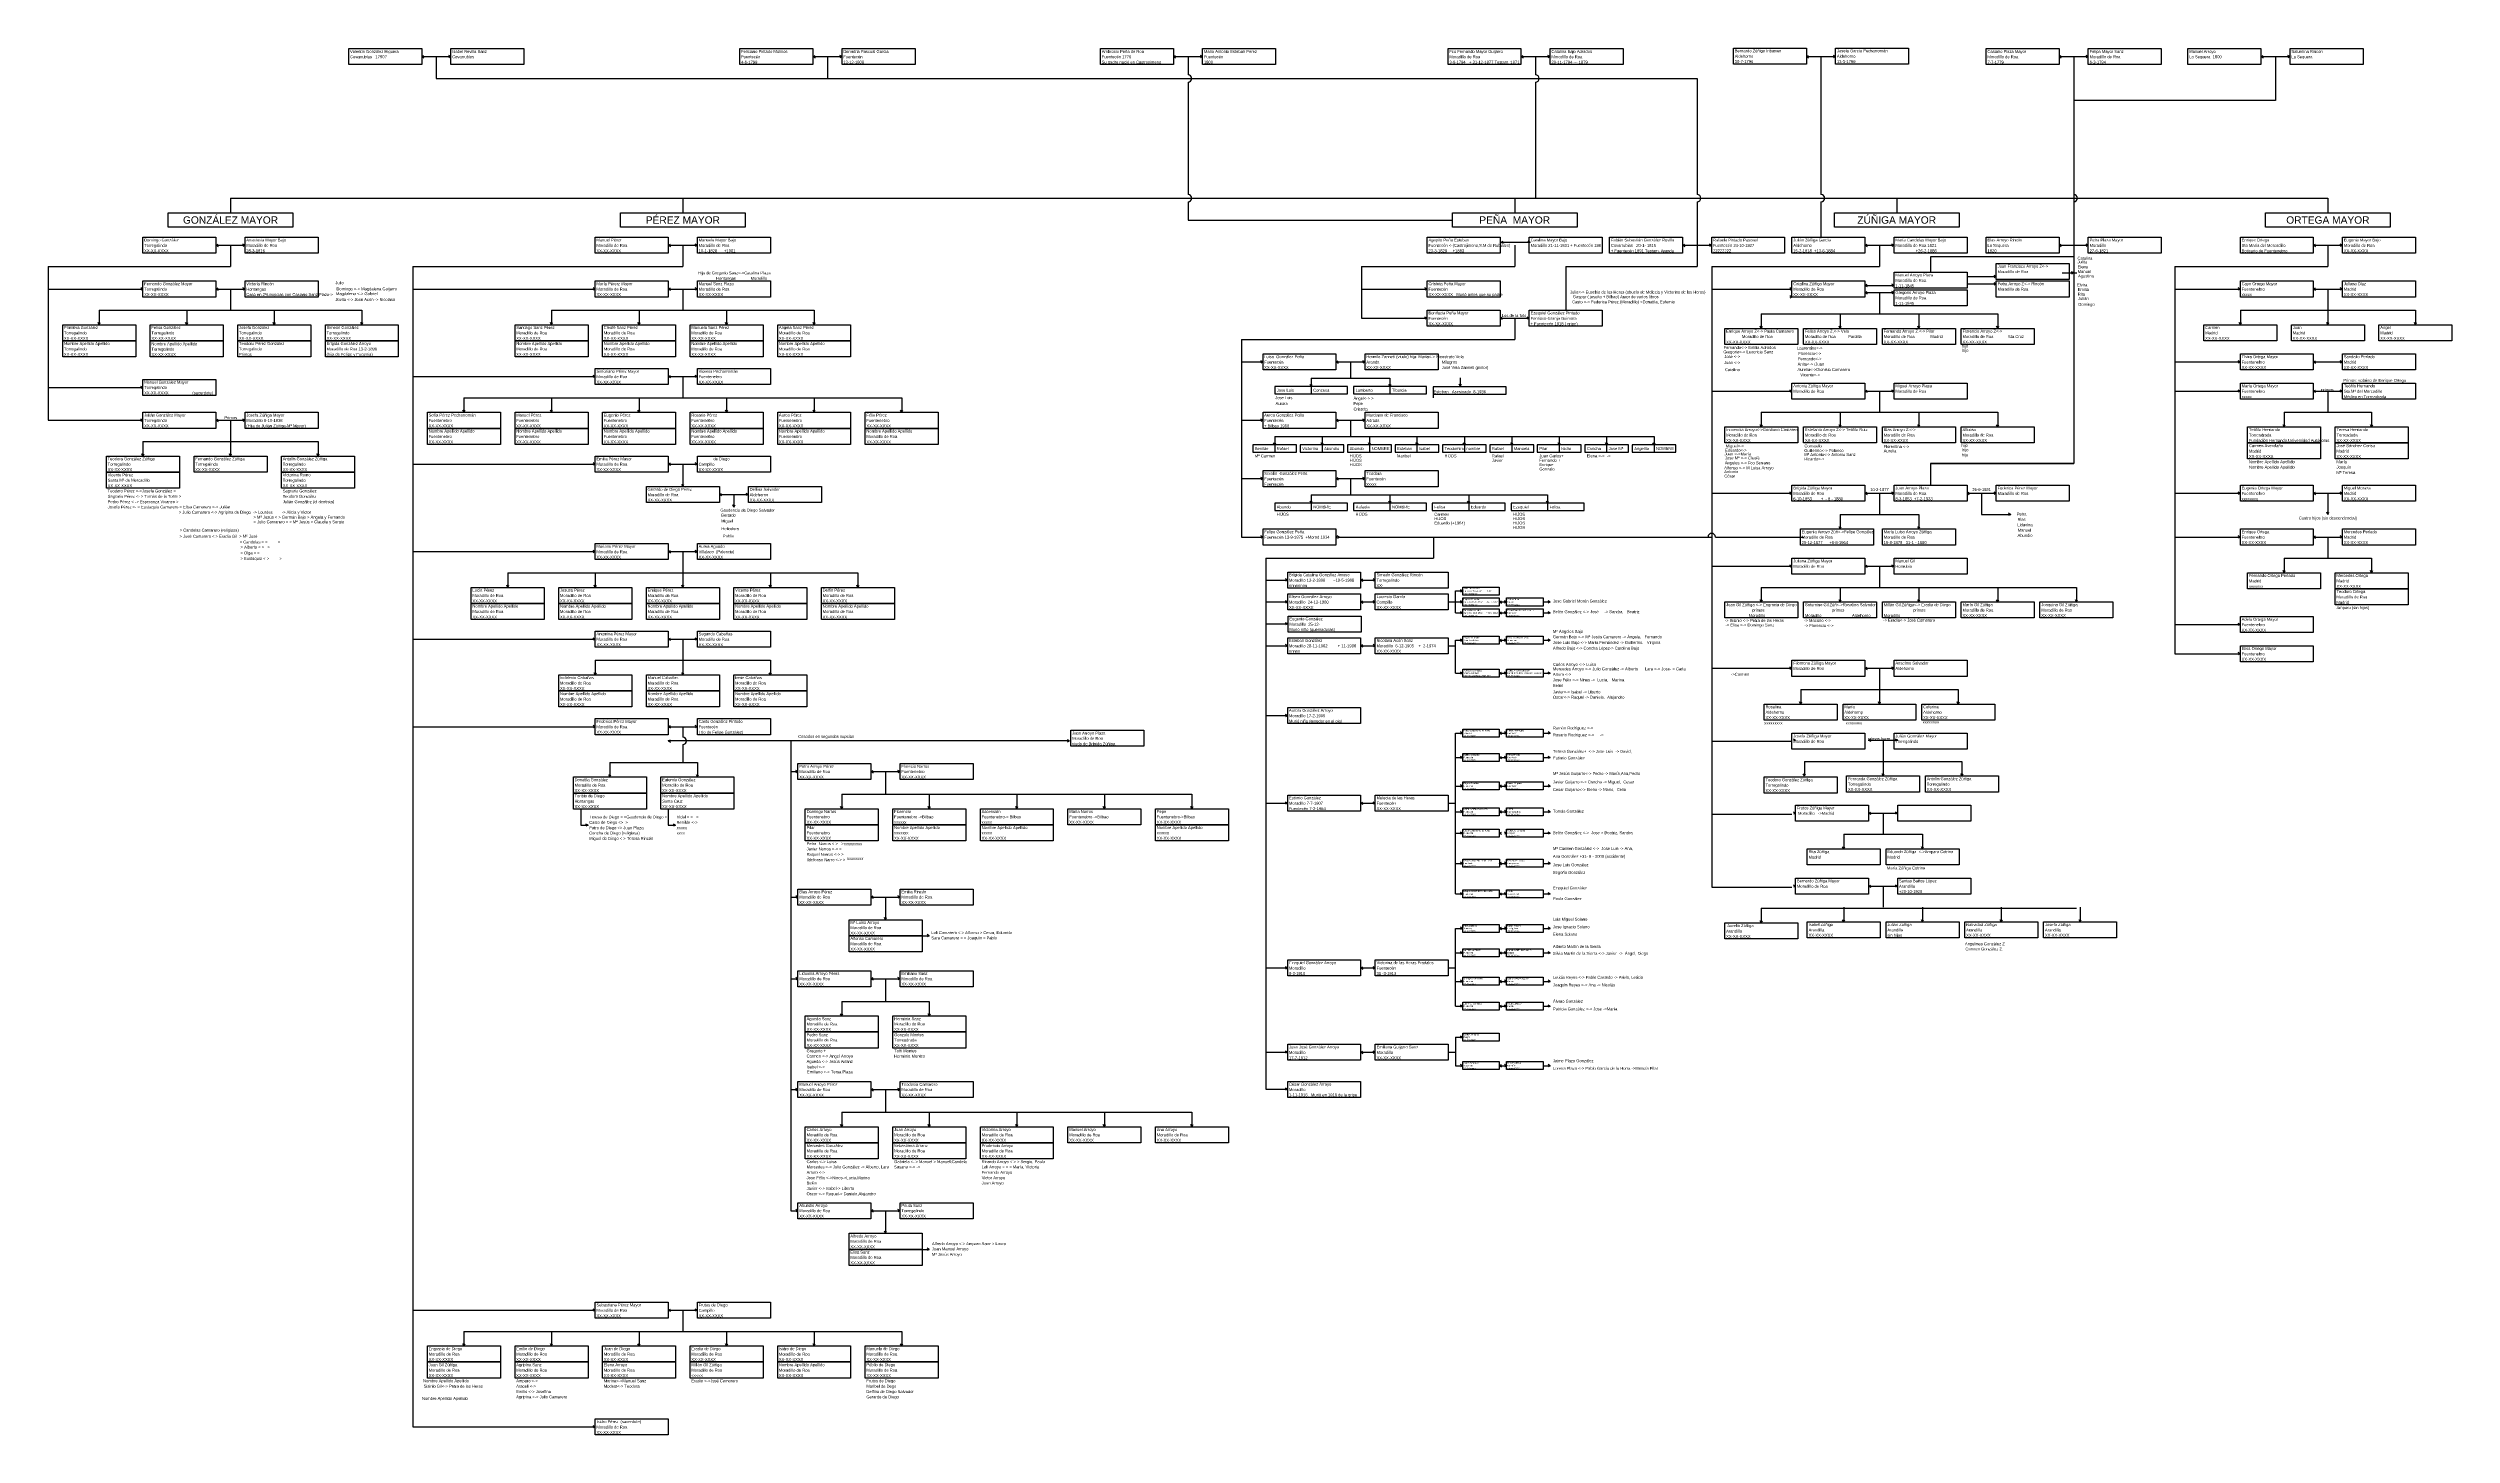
# Model space of a CAD drawing. Header units: millimetres. Extents: x -16844 to 23151, y -8543 to 4892.
# Drawn here: x 3547 to 5195, y -487 to 464 of the extents above; entities that cross this region are included whole.
import ezdxf
from ezdxf.enums import TextEntityAlignment as Align

# ---------------------------------------------------------------- set-up
doc = ezdxf.new("R2010")
doc.units = ezdxf.units.MM
doc.styles.add('Arial', font='arial.ttf', dxfattribs={"height": 0.01})

# ---------------------------------------------------------------- blocks, each defined once
blk = doc.blocks.new('Casilla individual')
at = {"color": 0}
blk.add_lwpolyline([(0, 11), (50, 11), (50, 0), (0, 0)], close=True, dxfattribs=at)
at = {"color": 0, "style": 'Arial'}
for tag, p in [('NOMBRE', (0.9, 8.1)), ('LUGAR_NACIMIENTO', (0.9, 4.4)), ('FECHA', (0.9, 0.8))]:
    blk.add_attdef(tag, p, '', height=2, dxfattribs=at)
blk = doc.blocks.new('Flecha')
for q in [(1.5, 0.75), (1.5, -0.75)]:
    blk.add_line((0, 0), q)
blk = doc.blocks.new('Hermanos')
at = {"style": 'Arial'}
blk.add_attdef('NOMBRE', (0, 0), '', height=2, dxfattribs=at)

msp = doc.modelspace()

# ---------------------------------------------------------------- linework, layer by layer
at = {"color": 135}
for p, q in [((3547.1, 314.5), (3672.1, 314.5)), ((3547.1, 314.5), (3547.1, 209)), ((3797.1, 314.5), (3982.1, 314.5)), ((3797.1, 314.5), (3797.1, -481)), ((5004.5, 314.5), (5109.5, 314.5)), ((5004.5, 314.5), (5004.5, 49))]:
    msp.add_line(p, q, dxfattribs=at)
at = {"color": 5}
for q in [(4552.2, 314.5), (4447.2, 279)]:
    msp.add_line((4447.2, 314.5), q, dxfattribs=at)
at = {"color": 3}
for p, q in [((4587.2, 314.5), (4677.2, 314.5)), ((4587.2, 314.5), (4587.2, 284.5)), ((4365, 264.5), (4552.2, 264.5)), ((4381.6, 114.5), (4496.6, 114.5)), ((4381.6, 114.5), (4381.6, -249.5)), ((3932.1, -25.5), (3992.1, -25.5))]:
    msp.add_line(p, q, dxfattribs=at)
at = {"color": 6}
for q in [(4802.2, 314.5), (4687.2, -111)]:
    msp.add_line((4687.2, 314.5), q, dxfattribs=at)
for p, q in [((3582.1, 284.5), (3762.1, 284.5)), ((3892.1, 284.5), (4072.1, 284.5)), ((4721.2, 282), (4883.2, 282)), ((5049.5, 284.5), (5169.5, 284.5)), ((4412.7, 237.9), (4466.7, 237.9)), ((4412.7, 232.1), (4412.7, 227.1)), ((4466.7, 232.1), (4466.7, 227.1)), ((3832.1, 224.5), (4132.1, 224.5)), ((4496.4, 227), (4496.4, 224.5)), ((4721.2, 214.5), (4883.2, 214.5)), ((5079.5, 214.5), (5139.5, 214.5)), ((5109.5, 229), (5109.5, 214.5)), ((4387.7, 197.9), (4647.7, 197.9)), ((3612.1, 194.5), (3732.1, 194.5)), ((4387.7, 192.1), (4387.7, 187.1)), ((4420.2, 192.1), (4420.2, 187.1)), ((4452.7, 192.1), (4452.7, 187.1)), ((4485.2, 192.1), (4485.2, 187.1)), ((4517.7, 192.1), (4517.7, 187.1)), ((4550.2, 192.1), (4550.2, 187.1)), ((4582.7, 192.1), (4582.7, 187.1)), ((4615.2, 192.1), (4615.2, 187.1)), ((4647.7, 192.1), (4647.7, 187.1)), ((4412.7, 157.9), (4574.7, 157.9)), ((4412.7, 152.1), (4412.7, 147.1)), ((4466.7, 152.1), (4466.7, 147.1)), ((4520.7, 152.1), (4520.7, 147.1)), ((4574.7, 152.1), (4574.7, 147.1)), ((5109.5, 159), (5109.5, 144.5)), ((4775.2, 144.5), (4829.2, 144.5)), ((5109.5, 129), (5109.5, 114.5)), ((3862.1, 104.5), (4102.1, 104.5)), ((5079.5, 114.5), (5139.5, 114.5)), ((4511.6, 77), (4511.6, 92)), ((4721.2, 94.5), (4937.2, 94.5)), ((4511.6, 35.7), (4511.6, 58.2)), ((3922.1, 44.5), (4042.1, 44.5)), ((4748.2, 24.5), (4856.2, 24.5)), ((4511.6, -115.6), (4511.6, -5.4)), ((4121, -31.8), (4121, -47.3)), ((4750.7, -24.8), (4858.7, -24.8)), ((4091, -47.3), (4331, -47.3)), ((3912.1, -68.5), (3917.1, -68.5)), ((3972.1, -68.5), (3977.1, -68.5)), ((4777.7, -74.8), (4831.7, -74.8)), ((4121, -117.8), (4121, -133.3)), ((4721.2, -125.5), (4937.2, -125.5)), ((4146, -144.3), (4151, -144.3)), ((4511.6, -192.6), (4511.6, -139.3)), ((4121, -173.8), (4121, -189.3)), ((4091, -189.3), (4151, -189.3)), ((4511.6, -213.8), (4511.6, -233.4)), ((4121, -249.8), (4121, -265.3)), ((4091, -265.3), (4331, -265.3)), ((4121, -332.8), (4121, -348.3)), ((4146, -359.3), (4151, -359.3)), ((3832.1, -415.5), (4132.1, -415.5))]:
    msp.add_line(p, q)
at = {"color": 30}
for p, q in [((4056, -31.8), (4061, -31.8)), ((4056, -117.8), (4061, -117.8)), ((4056, -173.8), (4061, -173.8)), ((4056, -249.8), (4061, -249.8)), ((4056, -332.8), (4061, -332.8))]:
    msp.add_line(p, q, dxfattribs=at)
at = {"color": 3}
for points in [[(3803.1, 458.3), (3823.1, 458.3)], [(3813.1, 458.3), (3813.1, 443.3), (4677.2, 443.3), (4677.2, 363.8)], [(4677.2, 358.8), (4677.2, 329)], [(4667.2, 329), (4687.2, 329)], [(4677.2, 329), (4677.2, 314.5)], [(4365, 264.5), (4365, 129), (4379.7, 129)], [(4552.2, 279), (4552.2, 264.5)], [(4365, 249), (4379.7, 249)], [(4365, 209), (4379.7, 209)], [(4365, 169), (4379.7, 169)], [(4496.6, 129), (4496.6, 114.5)], [(4381.6, 99.5), (4396.6, 99.5)], [(4381.6, 84.5), (4396.6, 84.5)], [(4381.6, 69.5), (4396.6, 69.5)], [(4381.6, 54.5), (4396.6, 54.5)], [(4381.6, 6.6), (4396.6, 6.6)], [(3982.1, -1), (3982.1, -8.3)], [(3982.1, -13.3), (3982.1, -25.5)], [(3932.1, -25.5), (3932.1, -35.5)], [(3992.1, -25.5), (3992.1, -35.5)], [(4381.6, -53.4), (4396.6, -53.4)], [(4381.6, -166.4), (4396.6, -166.4)], [(4381.6, -224.1), (4396.6, -224.1)], [(4381.6, -249.5), (4396.6, -249.5)]]:
    msp.add_lwpolyline(points, dxfattribs=at)
at = {"color": 4}
for points in [[(4071.2, 458.3), (4091.2, 458.3)], [(4081.2, 458.3), (4081.2, 443.3)]]:
    msp.add_lwpolyline(points, dxfattribs=at)
at = {"color": 5}
for points in [[(4318.3, 458.3), (4338.3, 458.3)], [(4328.3, 458.3), (4328.3, 445.8)], [(4328.3, 440.8), (4328.3, 363.8)], [(4328.3, 358.8), (4328.3, 346.3), (4509.5, 346.3)], [(4552.2, 329), (4552.2, 314.5)], [(4447.2, 299), (4492.2, 299)], [(4447.2, 279), (4492.2, 279)]]:
    msp.add_lwpolyline(points, dxfattribs=at)
at = {"color": 1}
for points in [[(4556.5, 458.3), (4576.5, 458.3)], [(4566.5, 458.3), (4566.5, 445.8)], [(4566.5, 440.8), (4566.5, 361.3)], [(3672.1, 361.3), (5109.5, 361.3)], [(3672.1, 361.3), (3672.1, 351.3)], [(3982.1, 361.3), (3982.1, 351.3)], [(4552.2, 361.3), (4552.2, 351.3)], [(4814, 361.3), (4814, 351.3)], [(5109.5, 361.3), (5109.5, 351.3)]]:
    msp.add_lwpolyline(points, dxfattribs=at)
at = {"color": 6}
for points in [[(4752.1, 458.3), (4772.1, 458.3)], [(4762.1, 458.3), (4762.1, 363.8)], [(4762.1, 358.8), (4762.1, 334.5)], [(4792.2, 329), (4812.2, 329)], [(4802.2, 329), (4802.2, 314.5)], [(4687.2, 299), (4742.2, 299)], [(4687.2, 229), (4742.2, 229)], [(4687.2, 159), (4742.2, 159)], [(4687.2, 109), (4742.2, 109)], [(4687.2, 39), (4742.2, 39)], [(4687.2, -11), (4742.2, -11)], [(4687.2, -61), (4742.2, -61)], [(4687.2, -111), (4742.2, -111)]]:
    msp.add_lwpolyline(points, dxfattribs=at)
at = {"color": 40}
msp.add_lwpolyline([(4925.3, 458.3), (4945.3, 458.3)], dxfattribs=at)
at = {"color": 31}
for points in [[(4935.3, 458.3), (4935.3, 428.3), (4935.3, 428.3), (4935.3, 179.3)], [(5073.6, 458.3), (5073.6, 428.3), (4935.3, 428.3)], [(5063.6, 458.3), (5083.6, 458.3)], [(4935.3, 358.8), (4935.3, 329)], [(4935.3, 329), (4935.3, 321), (4837.2, 321), (4837.2, 310.5)], [(4925.3, 329), (4945.3, 329)], [(4837.2, 179.3), (4935.3, 179.3), (4837.2, 179.3), (4837.2, 164.5)]]:
    msp.add_lwpolyline(points, dxfattribs=at)
for points in [[(3629.3, 351.3), (3714.8, 351.3), (3714.8, 341.3), (3629.3, 341.3)], [(3939.3, 351.3), (4024.8, 351.3), (4024.8, 341.3), (3939.3, 341.3)], [(4509.5, 351.3), (4595, 351.3), (4595, 341.3), (4509.5, 341.3)], [(4771.3, 351.3), (4856.7, 351.3), (4856.7, 341.3), (4771.3, 341.3)], [(5066.8, 351.3), (5152.2, 351.3), (5152.2, 341.3), (5066.8, 341.3)], [(4387.7, 227.1), (4437.7, 227.1), (4437.7, 232.1), (4387.7, 232.1)], [(4441.7, 227.1), (4491.7, 227.1), (4491.7, 232.1), (4441.7, 232.1)], [(4496.4, 227), (4546.4, 227), (4546.4, 232), (4496.4, 232)], [(4372.7, 187.1), (4402.7, 187.1), (4402.7, 192.1), (4372.7, 192.1)], [(4405.2, 187.1), (4435.2, 187.1), (4435.2, 192.1), (4405.2, 192.1)], [(4437.7, 187.1), (4467.7, 187.1), (4467.7, 192.1), (4437.7, 192.1)], [(4470.2, 187.1), (4500.2, 187.1), (4500.2, 192.1), (4470.2, 192.1)], [(4502.7, 187.1), (4532.7, 187.1), (4532.7, 192.1), (4502.7, 192.1)], [(4535.2, 187.1), (4565.2, 187.1), (4565.2, 192.1), (4535.2, 192.1)], [(4567.7, 187.1), (4597.7, 187.1), (4597.7, 192.1), (4567.7, 192.1)], [(4600.2, 187.1), (4630.2, 187.1), (4630.2, 192.1), (4600.2, 192.1)], [(4632.7, 187.1), (4662.7, 187.1), (4662.7, 192.1), (4632.7, 192.1)], [(4387.7, 147.1), (4437.7, 147.1), (4437.7, 152.1), (4387.7, 152.1)], [(4441.7, 147.1), (4491.7, 147.1), (4491.7, 152.1), (4441.7, 152.1)], [(4495.7, 147.1), (4545.7, 147.1), (4545.7, 152.1), (4495.7, 152.1)], [(4549.7, 147.1), (4599.7, 147.1), (4599.7, 152.1), (4549.7, 152.1)]]:
    msp.add_lwpolyline(points, close=True)
at = {"color": 7}
for points in [[(4542.9, 331.1), (4562.9, 331.1)], [(3982.1, 59), (3982.1, 44.5)]]:
    msp.add_lwpolyline(points, dxfattribs=at)
at = {"color": 135}
for points in [[(3662.1, 329), (3682.1, 329)], [(3672.1, 329), (3672.1, 314.5)], [(3972.1, 329), (3992.1, 329)], [(3982.1, 329), (3982.1, 314.5)], [(3547.1, 299), (3612.1, 299)], [(3797.1, 299), (3922.1, 299)], [(5004.5, 299), (5049.5, 299)], [(5004.5, 249), (5049.5, 249)], [(3547.1, 231.5), (3612.1, 231.5)], [(3797.1, 239), (3922.1, 239)], [(5004.5, 229), (5049.5, 229)], [(3547.1, 209), (3612.1, 209)], [(3797.1, 179), (3922.1, 179)], [(5004.5, 159), (5049.5, 159)], [(3797.1, 119), (3922.1, 119)], [(5004.5, 129), (5049.5, 129)], [(5004.5, 69), (5049.5, 69)], [(3797.1, 59), (3922.1, 59)], [(5004.5, 49), (5049.5, 49)], [(3797.1, -1), (3922.1, -1)], [(3797.1, -401), (3922.1, -401)], [(3797.1, -481), (3922.1, -481)]]:
    msp.add_lwpolyline(points, dxfattribs=at)
at = {"color": 143}
for points in [[(5099.5, 329), (5119.5, 329)], [(5109.5, 329), (5109.5, 314.5)]]:
    msp.add_lwpolyline(points, dxfattribs=at)
for points in [[(3662.1, 299), (3682.1, 299)], [(3672.1, 299), (3672.1, 284.5)], [(3972.1, 299), (3992.1, 299)], [(3982.1, 299), (3982.1, 284.5)], [(4792.2, 301.5), (4812.2, 301.5)], [(4862.2, 307.5), (4882.2, 307.5)], [(4862.2, 302.5), (4882.2, 302.5)], [(4927.4, 310), (4937.4, 310)], [(5099.5, 299), (5119.5, 299)], [(5109.5, 299), (5109.5, 274.5)], [(3582.1, 284.5), (3582.1, 274.5)], [(3642.1, 284.5), (3642.1, 274.5)], [(3702.1, 284.5), (3702.1, 274.5)], [(3762.1, 284.5), (3762.1, 274.5)], [(3892.1, 284.5), (3892.1, 274.5)], [(3952.1, 284.5), (3952.1, 274.5)], [(4012.1, 284.5), (4012.1, 274.5)], [(4072.1, 284.5), (4072.1, 274.5)], [(4721.2, 282), (4721.2, 272)], [(4775.2, 282), (4775.2, 272)], [(4792.2, 296.5), (4812.2, 296.5)], [(4802.2, 296.5), (4802.2, 282)], [(4829.2, 282), (4829.2, 272)], [(4883.2, 282), (4883.2, 272)], [(5049.5, 284.5), (5049.5, 274.5)], [(5169.5, 284.5), (5169.5, 274.5)], [(4542.2, 279), (4562.2, 279)], [(4429.7, 249), (4449.7, 249)], [(4439.7, 249), (4439.7, 237.9)], [(5099.5, 249), (5119.5, 249)], [(3972.1, 239), (3992.1, 239)], [(3982.1, 239), (3982.1, 224.5)], [(4412.7, 237.9), (4412.7, 232.1)], [(4466.7, 237.9), (4466.7, 232.1)], [(4514.9, 238.1), (4514.9, 232.3)], [(3832.1, 224.5), (3832.1, 214.5)], [(3892.1, 224.5), (3892.1, 214.5)], [(3952.1, 224.5), (3952.1, 214.5)], [(4012.1, 224.5), (4012.1, 214.5)], [(4072.1, 224.5), (4072.1, 214.5)], [(4132.1, 224.5), (4132.1, 214.5)], [(4721.2, 214.5), (4721.2, 204.5)], [(4775.2, 214.5), (4775.2, 204.5)], [(4792.2, 229), (4812.2, 229)], [(4802.2, 229), (4802.2, 214.5)], [(4829.2, 214.5), (4829.2, 204.5)], [(4883.2, 214.5), (4883.2, 204.5)], [(5079.5, 214.5), (5079.5, 204.5)], [(5099.5, 229), (5119.5, 229)], [(5139.5, 214.5), (5139.5, 204.5)], [(3662.1, 209), (3682.1, 209)], [(3672.1, 209), (3672.1, 194.5)], [(4387.7, 197.9), (4387.7, 192.1)], [(4420.2, 197.9), (4420.2, 192.1)], [(4429.7, 209), (4449.7, 209)], [(4439.7, 209), (4439.7, 197.9)], [(4452.7, 197.9), (4452.7, 192.1)], [(4485.2, 197.9), (4485.2, 192.1)], [(4517.7, 197.9), (4517.7, 192.1)], [(4550.2, 197.9), (4550.2, 192.1)], [(4582.7, 197.9), (4582.7, 192.1)], [(4615.2, 197.9), (4615.2, 192.1)], [(4647.7, 197.9), (4647.7, 192.1)], [(3612.1, 194.5), (3612.1, 184.5)], [(3672.1, 194.5), (3672.1, 184.5)], [(3732.1, 194.5), (3732.1, 184.5)], [(3972.1, 179), (3992.1, 179)], [(3982.1, 179), (3982.1, 163.6)], [(4429.7, 169), (4449.7, 169)], [(4439.7, 169), (4439.7, 157.9)], [(4007.1, 158.1), (4027.1, 158.1)], [(4017.1, 158.1), (4017.1, 149.5)], [(4412.7, 157.9), (4412.7, 152.1)], [(4466.7, 157.9), (4466.7, 152.1)], [(4520.7, 157.9), (4520.7, 152.1)], [(4574.7, 157.9), (4574.7, 152.1)], [(4792.2, 159), (4812.2, 159)], [(4802.2, 159), (4802.2, 144.5)], [(4862.2, 159), (4882.2, 159)], [(4872.2, 159), (4872.2, 144.5)], [(5099.5, 159), (5119.5, 159)], [(4775.2, 144.5), (4775.2, 134.5)], [(4829.2, 144.5), (4829.2, 134.5)], [(4872.2, 144.5), (4892.2, 144.5)], [(3972.1, 119), (3992.1, 119)], [(3982.1, 119), (3982.1, 104.5)], [(5099.5, 129), (5119.5, 129)], [(3862.1, 104.5), (3862.1, 94.5)], [(3922.1, 104.5), (3922.1, 94.5)], [(3982.1, 104.5), (3982.1, 94.5)], [(4042.1, 104.5), (4042.1, 94.5)], [(4102.1, 104.5), (4102.1, 94.5)], [(4381.6, 114.5), (4381.6, 114.5)], [(4381.6, 114.5), (4381.6, 114.5)], [(4396.6, 114.5), (4396.6, 114.5)], [(4446.6, 99.5), (4456.6, 99.5)], [(4792.2, 109), (4812.2, 109)], [(4802.2, 109), (4802.2, 94.5)], [(4802.2, 109), (4802.2, 94.5)], [(5079.5, 114.5), (5079.5, 104.5)], [(5139.5, 114.5), (5139.5, 104.5)], [(4446.6, 84.5), (4456.6, 84.5)], [(4506.6, 84.5), (4516.6, 84.5)], [(4511.6, 92), (4516.6, 92)], [(4541.6, 84.5), (4546.6, 84.5)], [(4571.6, 84.5), (4576.6, 84.5)], [(4721.2, 94.5), (4721.2, 84.5)], [(4775.2, 94.5), (4775.2, 84.5)], [(4829.2, 94.5), (4829.2, 84.5)], [(4883.2, 94.5), (4883.2, 84.5)], [(4937.2, 94.5), (4937.2, 84.5)], [(4511.6, 77), (4516.6, 77)], [(4541.6, 77), (4546.6, 77)], [(4571.6, 77), (4576.6, 77)], [(3972.1, 59), (3992.1, 59)], [(4381.6, 54.5), (4396.6, 54.5)], [(4381.6, 54.5), (4396.6, 54.5)], [(4446.6, 54.5), (4456.6, 54.5)], [(4506.6, 54.5), (4511.6, 54.5)], [(4511.6, 58.2), (4516.6, 58.2)], [(4541.6, 58.2), (4546.6, 58.2)], [(4571.6, 58.2), (4576.6, 58.2)], [(3922.1, 44.5), (3922.1, 34.5)], [(3982.1, 44.5), (3982.1, 34.5)], [(4042.1, 44.5), (4042.1, 34.5)], [(4511.6, 35.7), (4516.6, 35.7)], [(4541.6, 35.7), (4546.6, 35.7)], [(4571.6, 35.7), (4576.6, 35.7)], [(4792.2, 39), (4812.2, 39)], [(4802.2, 39), (4802.2, 24.5)], [(4802.2, 39), (4802.2, 24.5)], [(4748.2, 24.5), (4748.2, 14.5)], [(4802.2, 24.5), (4802.2, 14.5)], [(4856.2, 24.5), (4856.2, 14.5)], [(4381.6, 6.6), (4396.6, 6.6)], [(4381.6, 6.6), (4396.6, 6.6)], [(3972.1, -1), (3992.1, -1)], [(4511.6, -5.4), (4516.6, -5.4)], [(4541.6, -5.4), (4546.6, -5.4)], [(4571.6, -5.4), (4576.6, -5.4)], [(4794.7, -10.3), (4814.7, -10.3)], [(4804.7, -10.3), (4804.7, -24.8)], [(4804.7, -10.3), (4804.7, -24.8)], [(4111, -31.8), (4131, -31.8)], [(4511.6, -22.1), (4516.6, -22.1)], [(4541.6, -22.1), (4546.6, -22.1)], [(4571.6, -22.1), (4576.6, -22.1)], [(4750.7, -24.8), (4750.7, -34.8)], [(4804.7, -24.8), (4804.7, -34.8)], [(4858.7, -24.8), (4858.7, -34.8)], [(4091, -47.3), (4091, -57.3)], [(4151, -47.3), (4151, -57.3)], [(4211, -47.3), (4211, -57.3)], [(4271, -47.3), (4271, -57.3)], [(4331, -47.3), (4331, -57.3)], [(4511.6, -41.7), (4516.6, -41.7)], [(4541.6, -41.7), (4546.6, -41.7)], [(4571.6, -41.7), (4576.6, -41.7)], [(3912.1, -57.5), (3912.1, -68.5)], [(3972.1, -57.5), (3972.1, -68.5)], [(4381.6, -53.4), (4396.6, -53.4)], [(4381.6, -53.4), (4396.6, -53.4)], [(4446.6, -53.4), (4456.6, -53.4)], [(4506.6, -53.4), (4511.6, -53.4)], [(4511.6, -59.3), (4516.6, -59.3)], [(4541.6, -59.3), (4546.6, -59.3)], [(4571.6, -59.3), (4576.6, -59.3)], [(4794.7, -60.3), (4814.7, -60.3)], [(4804.7, -60.3), (4804.7, -74.8)], [(4804.7, -60.3), (4804.7, -74.8)], [(4511.6, -74), (4516.6, -74)], [(4571.6, -74), (4576.6, -74)], [(4777.7, -74.8), (4777.7, -84.8)], [(4831.7, -74.8), (4831.7, -84.8)], [(4511.6, -94.7), (4516.6, -94.7)], [(4541.6, -94.7), (4546.6, -94.7)], [(4571.6, -94.7), (4576.6, -94.7)], [(4794.7, -110.3), (4814.7, -110.3)], [(4804.7, -110.3), (4804.7, -124.8)], [(4111, -117.8), (4131, -117.8)], [(4511.6, -115.6), (4516.6, -115.6)], [(4541.6, -115.6), (4546.6, -115.6)], [(4571.6, -115.6), (4576.6, -115.6)], [(4721.2, -125.5), (4721.2, -135.5)], [(4777.7, -124.8), (4777.7, -134.8)], [(4831.7, -124.8), (4831.7, -134.8)], [(4885.7, -124.8), (4885.7, -134.8)], [(4939.7, -124.8), (4939.7, -134.8)], [(4511.6, -139.3), (4516.6, -139.3)], [(4541.6, -139.3), (4546.6, -139.3)], [(4571.6, -139.3), (4576.6, -139.3)], [(4511.6, -156), (4516.6, -156)], [(4541.6, -156), (4546.6, -156)], [(4571.6, -156), (4576.6, -156)], [(4111, -173.8), (4131, -173.8)], [(4381.6, -166.4), (4396.6, -166.4)], [(4381.6, -166.4), (4396.6, -166.4)], [(4446.6, -166.4), (4456.6, -166.4)], [(4506.6, -166.4), (4511.6, -166.4)], [(4511.6, -175.6), (4516.6, -175.6)], [(4541.6, -175.6), (4546.6, -175.6)], [(4571.6, -175.6), (4576.6, -175.6)], [(4091, -189.3), (4091, -199.3)], [(4151, -189.3), (4151, -199.3)], [(4511.6, -192.6), (4516.6, -192.6)], [(4541.6, -192.6), (4546.6, -192.6)], [(4571.6, -192.6), (4576.6, -192.6)], [(4511.6, -213.8), (4516.6, -213.8)], [(4381.6, -224.1), (4396.6, -224.1)], [(4381.6, -224.1), (4396.6, -224.1)], [(4446.6, -224.2), (4456.6, -224.2)], [(4506.6, -224.2), (4511.6, -224.2)], [(4511.6, -233.4), (4516.6, -233.4)], [(4541.6, -233.4), (4546.6, -233.4)], [(4571.6, -233.4), (4576.6, -233.4)], [(4111, -249.8), (4131, -249.8)], [(4381.6, -249.5), (4396.6, -249.5)], [(4381.6, -249.5), (4396.6, -249.5)], [(4091, -265.3), (4091, -275.3)], [(4151, -265.3), (4151, -275.3)], [(4211, -265.3), (4211, -275.3)], [(4271, -265.3), (4271, -275.3)], [(4331, -265.3), (4331, -275.3)], [(4111, -332.8), (4131, -332.8)], [(3972.1, -401), (3992.1, -401)], [(3982.1, -401), (3982.1, -415.5)], [(3832.1, -415.5), (3832.1, -425.5)], [(3892.1, -415.5), (3892.1, -425.5)], [(3952.1, -415.5), (3952.1, -425.5)], [(4012.1, -415.5), (4012.1, -425.5)], [(4072.1, -415.5), (4072.1, -425.5)], [(4132.1, -415.5), (4132.1, -425.5)], [(3797.1, -481), (3922.1, -481)]]:
    msp.add_lwpolyline(points)
at = {"color": 30}
for points in [[(4432.1, 129), (4687.2, 129)], [(4689.7, 129), (4750.2, 129)], [(4247.1, -10.8), (3972.1, -10.8)], [(4056, -10.8), (4056, -332.8)]]:
    msp.add_lwpolyline(points, dxfattribs=at)
at = {"color": 5}
for centre in [(4328.3, 443.3), (4328.3, 361.3)]:
    msp.add_arc(centre, 2.5, 270, 90, dxfattribs=at)
at = {"color": 1}
msp.add_arc((4566.5, 443.3), 2.5, 270, 90, dxfattribs=at)
at = {"color": 3}
for centre in [(4677.2, 361.3), (3982.1, -10.8)]:
    msp.add_arc(centre, 2.5, 270, 90, dxfattribs=at)
at = {"color": 6}
msp.add_arc((4762.1, 361.3), 2.5, 270, 90, dxfattribs=at)
at = {"color": 31}
msp.add_arc((4935.3, 361.3), 2.5, 270, 90, dxfattribs=at)
at = {"color": 21}
msp.add_arc((4687.2, 129), 2.5, 0, 180, dxfattribs=at)

# ---------------------------------------------------------------- block references
at = {"color": 3}
ref = msp.add_blockref('Casilla individual', (3753.1, 452.8), dxfattribs=at)
ref.add_attrib('LUGAR_NACIMIENTO', 'Covarrubias   1790?', (3754, 457.2), dxfattribs={"height": 2, "style": 'Arial'})
ref.add_attrib('NOMBRE', 'Valentín González Higuera', (3754, 460.8), dxfattribs={"height": 2, "style": 'Arial'})
ref = msp.add_blockref('Casilla individual', (3823.1, 452.8))
ref.add_attrib('LUGAR_NACIMIENTO', 'Covarrubias', (3824, 457.2), dxfattribs={"height": 2, "style": 'Arial'})
ref.add_attrib('NOMBRE', 'Isabel Revilla Sanz', (3824, 460.8), dxfattribs={"height": 2, "style": 'Arial'})
ref = msp.add_blockref('Casilla individual', (4021.2, 452.8))
ref.add_attrib('FECHA', '4-6-1799', (4022, 453.5), dxfattribs={"height": 2, "style": 'Arial'})
ref.add_attrib('LUGAR_NACIMIENTO', 'Fuentecén', (4022, 457.2), dxfattribs={"height": 2, "style": 'Arial'})
ref.add_attrib('NOMBRE', 'Feliciano Pintado Molinos', (4022, 460.8), dxfattribs={"height": 2, "style": 'Arial'})
ref = msp.add_blockref('Casilla individual', (4091.2, 452.8))
ref.add_attrib('FECHA', '13-12-1808', (4092, 453.5), dxfattribs={"height": 2, "style": 'Arial'})
ref.add_attrib('LUGAR_NACIMIENTO', 'Fuentecén', (4092, 457.2), dxfattribs={"height": 2, "style": 'Arial'})
ref.add_attrib('NOMBRE', 'Demetria Pascual Garcia', (4092, 460.8), dxfattribs={"height": 2, "style": 'Arial'})
ref = msp.add_blockref('Casilla individual', (4268.3, 452.8))
ref.add_attrib('FECHA', 'Su padre nació en Castroximeno', (4269.2, 453.5), dxfattribs={"height": 2, "style": 'Arial'})
ref.add_attrib('LUGAR_NACIMIENTO', 'Fuentecén 1776', (4269.2, 457.2), dxfattribs={"height": 2, "style": 'Arial'})
ref.add_attrib('NOMBRE', 'Ambrosio Peña de Roa', (4269.2, 460.8), dxfattribs={"height": 2, "style": 'Arial'})
ref = msp.add_blockref('Casilla individual', (4338.3, 452.8))
ref.add_attrib('FECHA', '1800', (4339.2, 453.5), dxfattribs={"height": 2, "style": 'Arial'})
ref.add_attrib('LUGAR_NACIMIENTO', 'Fuentecén', (4339.2, 457.2), dxfattribs={"height": 2, "style": 'Arial'})
ref.add_attrib('NOMBRE', 'Maria Antonia Esteban Pérez', (4339.2, 460.8), dxfattribs={"height": 2, "style": 'Arial'})
ref = msp.add_blockref('Casilla individual', (4506.5, 452.8))
ref.add_attrib('FECHA', '3-6-1794   + 31-12-1877 Testam. 1871', (4507.4, 453.5), dxfattribs={"height": 2, "style": 'Arial'})
ref.add_attrib('LUGAR_NACIMIENTO', 'Moradillo de Roa', (4507.4, 457.2), dxfattribs={"height": 2, "style": 'Arial'})
ref.add_attrib('NOMBRE', 'Fco Fernando Mayor Guijarro', (4507.4, 460.8), dxfattribs={"height": 2, "style": 'Arial'})
ref = msp.add_blockref('Casilla individual', (4576.5, 452.8))
ref.add_attrib('FECHA', '20-11-1794 --- 1879', (4577.4, 453.5), dxfattribs={"height": 2, "style": 'Arial'})
ref.add_attrib('LUGAR_NACIMIENTO', 'Moradillo de Roa', (4577.4, 457.2), dxfattribs={"height": 2, "style": 'Arial'})
ref.add_attrib('NOMBRE', 'Catalina Bajo Adrados', (4577.4, 460.8), dxfattribs={"height": 2, "style": 'Arial'})
ref = msp.add_blockref('Casilla individual', (4702.1, 453.2))
ref.add_attrib('FECHA', '30-7-1796', (4703, 453.9), dxfattribs={"height": 2, "style": 'Arial'})
ref.add_attrib('LUGAR_NACIMIENTO', 'Aldehorno', (4703, 457.6), dxfattribs={"height": 2, "style": 'Arial'})
ref.add_attrib('NOMBRE', 'Bernardo Zúñiga Iribarren', (4703, 461.3), dxfattribs={"height": 2, "style": 'Arial'})
ref = msp.add_blockref('Casilla individual', (4772.1, 453.2))
ref.add_attrib('FECHA', '13-3-1799', (4773, 453.9), dxfattribs={"height": 2, "style": 'Arial'})
ref.add_attrib('LUGAR_NACIMIENTO', 'Aldehorno', (4773, 457.6), dxfattribs={"height": 2, "style": 'Arial'})
ref.add_attrib('NOMBRE', 'Josefa Garcia Pecharromán', (4773, 461.3), dxfattribs={"height": 2, "style": 'Arial'})
ref = msp.add_blockref('Casilla individual', (4875.3, 452.8))
ref.add_attrib('FECHA', '7-7-1779', (4876.2, 453.5), dxfattribs={"height": 2, "style": 'Arial'})
ref.add_attrib('LUGAR_NACIMIENTO', 'Moradillo de Roa', (4876.2, 457.2), dxfattribs={"height": 2, "style": 'Arial'})
ref.add_attrib('NOMBRE', 'Casiano Plaza Mayor', (4876.2, 460.8), dxfattribs={"height": 2, "style": 'Arial'})
ref = msp.add_blockref('Casilla individual', (4945.3, 452.8))
ref.add_attrib('FECHA', '6-3-1784', (4946.2, 453.5), dxfattribs={"height": 2, "style": 'Arial'})
ref.add_attrib('LUGAR_NACIMIENTO', 'Moradillo de Roa', (4946.2, 457.2), dxfattribs={"height": 2, "style": 'Arial'})
ref.add_attrib('NOMBRE', 'Felipa Mayor Sanz', (4946.2, 460.8), dxfattribs={"height": 2, "style": 'Arial'})
ref = msp.add_blockref('Casilla individual', (5013.6, 452.8))
ref.add_attrib('LUGAR_NACIMIENTO', 'La Sequera  1800', (5014.5, 457.2), dxfattribs={"height": 2, "style": 'Arial'})
ref.add_attrib('NOMBRE', 'Manuel Arroyo', (5014.5, 460.8), dxfattribs={"color": 31, "height": 2, "style": 'Arial'})
ref = msp.add_blockref('Casilla individual', (5083.6, 452.8))
ref.add_attrib('LUGAR_NACIMIENTO', 'La Sequera', (5084.5, 457.2), dxfattribs={"height": 2, "style": 'Arial'})
ref.add_attrib('NOMBRE', 'Saturnina Rincón', (5084.5, 460.8), dxfattribs={"height": 2, "style": 'Arial'})
for name, p in [('Flecha', (3803.1, 458.3)), ('Flecha', (4556.5, 458.3)), ('Flecha', (4752.1, 458.3)), ('Flecha', (4925.3, 458.3)), ('Flecha', (5063.6, 458.3)), ('Flecha', (3662.1, 329)), ('Flecha', (3972.1, 329)), ('Flecha', (4542.9, 331.1)), ('Flecha', (4667.2, 329)), ('Flecha', (4792.2, 329)), ('Flecha', (4925.3, 329)), ('Flecha', (5099.5, 329)), ('Flecha', (3662.1, 299)), ('Flecha', (3972.1, 299)), ('Flecha', (4792.2, 301.5)), ('Flecha', (4792.2, 296.5)), ('Flecha', (5099.5, 299)), ('Flecha', (4542.2, 279)), ('Flecha', (4429.7, 249)), ('Flecha', (5099.5, 249)), ('Flecha', (3972.1, 239)), ('Flecha', (4792.2, 229)), ('Flecha', (5099.5, 229)), ('Flecha', (3662.1, 209)), ('Flecha', (4429.7, 209)), ('Flecha', (3972.1, 179)), ('Flecha', (4429.7, 169)), ('Flecha', (4007.1, 158.1)), ('Flecha', (4792.2, 159)), ('Flecha', (4862.2, 159)), ('Flecha', (5099.5, 159)), ('Flecha', (3972.1, 119)), ('Flecha', (4429.7, 129)), ('Flecha', (5099.5, 129)), ('Flecha', (4446.6, 99.5)), ('Flecha', (4792.2, 109)), ('Flecha', (4446.6, 84.5)), ('Flecha', (3972.1, 59)), ('Flecha', (4446.6, 54.5)), ('Flecha', (4792.2, 39)), ('Flecha', (3972.1, -1)), ('Flecha', (4794.7, -10.3)), ('Flecha', (4111, -31.8)), ('Flecha', (4446.6, -53.4)), ('Flecha', (4794.7, -60.3)), ('Casilla individual', (4814.7, -65.8)), ('Flecha', (4794.7, -110.3)), ('Flecha', (4111, -117.8)), ('Flecha', (4111, -173.8)), ('Flecha', (4446.6, -166.4)), ('Flecha', (4446.6, -224.2)), ('Flecha', (4111, -249.8)), ('Flecha', (4111, -332.8)), ('Flecha', (3972.1, -401))]:
    msp.add_blockref(name, p)
for p, rotation in [((3823.1, 458.3), 180), ((4091.2, 458.3), 180), ((4576.5, 458.3), 180), ((4772.1, 458.3), 180), ((4945.3, 458.3), 180), ((5083.6, 458.3), 180), ((3682.1, 329), 180), ((3992.1, 329), 180), ((4562.9, 331.1), 180), ((4687.2, 329), 180), ((4945.3, 329), 180), ((5119.5, 329), 180), ((3612.1, 299), 180), ((3682.1, 299), 180), ((3922.1, 299), 180), ((3992.1, 299), 180), ((4742.2, 299), 180), ((4812.2, 301.5), 180), ((4882.2, 307.5), 180), ((4935.3, 310), 180), ((5049.5, 299), 180), ((5119.5, 299), 180), ((4742.2, 293.5), 180), ((3582.1, 274.5), 89.99999999999999), ((3642.1, 274.5), 89.99999999999999), ((3702.1, 274.5), 89.99999999999999), ((3762.1, 274.5), 89.99999999999999), ((3892.1, 274.5), 89.99999999999999), ((3952.1, 274.5), 89.99999999999999), ((4012.1, 274.5), 89.99999999999999), ((4072.1, 274.5), 89.99999999999999), ((4492.2, 279), 180), ((4562.2, 279), 180), ((4721.2, 272), 89.99999999999999), ((4775.2, 272), 89.99999999999999), ((4829.2, 272), 89.99999999999999), ((4883.2, 272), 89.99999999999999), ((5049.5, 274.5), 89.99999999999999), ((5109.5, 274.5), 89.99999999999999), ((5169.5, 274.5), 89.99999999999999), ((4379.7, 249), 180), ((4449.7, 249), 180), ((5049.5, 249), 180), ((5119.5, 249), 180), ((3612.1, 231.5), 180), ((3992.1, 239), 180), ((4412.7, 232.1), 89.99999999999999), ((4466.7, 232.1), 89.99999999999999), ((4514.9, 232.3), 89.99999999999999), ((3832.1, 214.5), 89.99999999999999), ((3892.1, 214.5), 89.99999999999999), ((3952.1, 214.5), 89.99999999999999), ((4012.1, 214.5), 89.99999999999999), ((4072.1, 214.5), 89.99999999999999), ((4132.1, 214.5), 89.99999999999999), ((4742.2, 229), 180), ((4812.2, 229), 180), ((5049.5, 229), 180), ((5119.5, 229), 180), ((3612.1, 209), 180), ((3682.1, 209), 180), ((4379.7, 209), 180), ((4449.7, 209), 180), ((4721.2, 204.5), 89.99999999999999), ((4775.2, 204.5), 89.99999999999999), ((4829.2, 204.5), 89.99999999999999), ((4883.2, 204.5), 89.99999999999999), ((5079.5, 204.5), 89.99999999999999), ((5139.5, 204.5), 89.99999999999999), ((3612.1, 184.5), 89.99999999999999), ((3672.1, 184.5), 89.99999999999999), ((3732.1, 184.5), 89.99999999999999), ((4387.7, 192.1), 89.99999999999999), ((4420.2, 192.1), 89.99999999999999), ((4452.7, 192.1), 89.99999999999999), ((4485.2, 192.1), 89.99999999999999), ((4517.7, 192.1), 89.99999999999999), ((4550.2, 192.1), 89.99999999999999), ((4582.7, 192.1), 89.99999999999999), ((4615.2, 192.1), 89.99999999999999), ((4647.7, 192.1), 89.99999999999999), ((3922.1, 179), 180), ((3982.1, 163.6), 89.99999999999999), ((3992.1, 179), 180), ((4379.7, 169), 180), ((4449.7, 169), 180), ((4017.1, 149.5), 89.99999999999999), ((4027.1, 158.1), 180), ((4412.7, 152.1), 89.99999999999999), ((4466.7, 152.1), 89.99999999999999), ((4520.7, 152.1), 89.99999999999999), ((4574.7, 152.1), 89.99999999999999), ((4742.2, 159), 180), ((4812.2, 159), 180), ((4882.2, 159), 180), ((5049.5, 159), 180), ((5119.5, 159), 180), ((4775.2, 134.5), 89.99999999999999), ((4829.2, 134.5), 89.99999999999999), ((4892.2, 144.5), 180), ((5109.5, 144.5), 89.99999999999999), ((3922.1, 119), 180), ((3992.1, 119), 180), ((4379.7, 129), 180), ((5049.5, 129), 180), ((5119.5, 129), 180), ((4396.6, 99.5), 180), ((4456.6, 99.5), 180), ((4742.2, 109), 180), ((4812.2, 109), 180), ((5079.5, 104.5), 89.99999999999999), ((5139.5, 104.5), 89.99999999999999), ((3862.1, 94.5), 89.99999999999999), ((3922.1, 94.5), 89.99999999999999), ((3982.1, 94.5), 89.99999999999999), ((4042.1, 94.5), 89.99999999999999), ((4102.1, 94.5), 89.99999999999999), ((4396.6, 84.5), 180), ((4456.6, 84.5), 180), ((4516.6, 92), 180), ((4516.6, 84.5), 180), ((4546.6, 84.5), 180), ((4576.6, 84.5), 180), ((4721.2, 84.5), 89.99999999999999), ((4775.2, 84.5), 89.99999999999999), ((4829.2, 84.5), 89.99999999999999), ((4883.2, 84.5), 89.99999999999999), ((4937.2, 84.5), 89.99999999999999), ((4396.6, 69.5), 180), ((4516.6, 77), 180), ((4546.6, 77), 180), ((4576.6, 77), 180), ((5049.5, 69), 180), ((3922.1, 59), 180), ((3992.1, 59), 180), ((4396.6, 54.5), 180), ((4456.6, 54.5), 180), ((4516.6, 58.2), 180), ((4546.6, 58.2), 180), ((4576.6, 58.2), 180), ((5049.5, 49), 180), ((3922.1, 34.5), 89.99999999999999), ((3982.1, 34.5), 89.99999999999999), ((4042.1, 34.5), 89.99999999999999), ((4516.6, 35.7), 180), ((4546.6, 35.7), 180), ((4576.6, 35.7), 180), ((4742.2, 39), 180), ((4812.2, 39), 180), ((4396.6, 6.6), 180), ((4748.2, 14.5), 89.99999999999999), ((4802.2, 14.5), 89.99999999999999), ((4856.2, 14.5), 89.99999999999999), ((3922.1, -1), 180), ((3992.1, -1), 180), ((4247.1, -10.8), 180), ((4516.6, -5.4), 180), ((4546.6, -5.4), 180), ((4576.6, -5.4), 180), ((4744.7, -10.3), 180), ((4814.7, -10.3), 180), ((4061, -31.8), 180), ((4131, -31.8), 180), ((4516.6, -22.1), 180), ((4546.6, -22.1), 180), ((4576.6, -22.1), 180), ((3932.1, -35.5), 89.99999999999999), ((3992.1, -35.5), 89.99999999999999), ((4516.6, -41.7), 180), ((4546.6, -41.7), 180), ((4576.6, -41.7), 180), ((4750.7, -34.8), 89.99999999999999), ((4804.7, -34.8), 89.99999999999999), ((4858.7, -34.8), 89.99999999999999), ((4091, -57.3), 89.99999999999999), ((4151, -57.3), 89.99999999999999), ((4211, -57.3), 89.99999999999999), ((4271, -57.3), 89.99999999999999), ((4331, -57.3), 89.99999999999999), ((4396.6, -53.4), 180), ((4456.6, -53.4), 180), ((4516.6, -59.3), 180), ((4546.6, -59.3), 180), ((4576.6, -59.3), 180), ((4814.7, -60.3), 180), ((3917.1, -68.5), 180), ((3977.1, -68.5), 180), ((4516.6, -74), 180), ((4546.6, -74), 180), ((4576.6, -74), 180), ((4516.6, -94.7), 180), ((4546.6, -94.7), 180), ((4576.6, -94.7), 180), ((4777.7, -84.8), 89.99999999999999), ((4831.7, -84.8), 89.99999999999999), ((4516.6, -115.6), 180), ((4546.6, -115.6), 180), ((4576.6, -115.6), 180), ((4744.7, -110.3), 180), ((4814.7, -110.3), 180), ((4121, -133.3), 89.99999999999999), ((4131, -117.8), 180), ((4151, -144.3), 180), ((4516.6, -139.3), 180), ((4546.6, -139.3), 180), ((4576.6, -139.3), 180), ((4721.2, -135.5), 89.99999999999999), ((4777.7, -134.8), 89.99999999999999), ((4831.7, -134.8), 89.99999999999999), ((4885.7, -134.8), 89.99999999999999), ((4939.7, -134.8), 89.99999999999999), ((4516.6, -156), 180), ((4546.6, -156), 180), ((4576.6, -156), 180), ((4061, -173.8), 180), ((4131, -173.8), 180), ((4396.6, -166.4), 180), ((4456.6, -166.4), 180), ((4516.6, -175.6), 180), ((4546.6, -175.6), 180), ((4576.6, -175.6), 180), ((4516.6, -192.6), 180), ((4546.6, -192.6), 180), ((4576.6, -192.6), 180), ((4091, -199.3), 89.99999999999999), ((4151, -199.3), 89.99999999999999), ((4516.6, -213.8), 180), ((4396.6, -224.1), 180), ((4456.6, -224.2), 180), ((4516.6, -233.4), 180), ((4546.6, -233.4), 180), ((4576.6, -233.4), 180), ((4131, -249.8), 180), ((4396.6, -249.5), 180), ((4091, -275.3), 89.99999999999999), ((4151, -275.3), 89.99999999999999), ((4211, -275.3), 89.99999999999999), ((4271, -275.3), 89.99999999999999), ((4331, -275.3), 89.99999999999999), ((4061, -332.8), 180), ((4131, -332.8), 180), ((4121, -348.3), 89.99999999999999), ((4151, -359.3), 180), ((3922.1, -401), 180), ((3992.1, -401), 180), ((3832.1, -425.5), 89.99999999999999), ((3892.1, -425.5), 89.99999999999999), ((3952.1, -425.5), 89.99999999999999), ((4012.1, -425.5), 89.99999999999999), ((4072.1, -425.5), 89.99999999999999), ((4132.1, -425.5), 89.99999999999999), ((3922.1, -481), 180)]:
    msp.add_blockref('Flecha', p, dxfattribs=dict(rotation=rotation))
at = {"color": 4}
msp.add_blockref('Flecha', (4071.2, 458.3), dxfattribs=at)
at = {"color": 5}
msp.add_blockref('Flecha', (4318.3, 458.3), dxfattribs=at)
at = {"color": 4, "rotation": 180}
msp.add_blockref('Flecha', (4338.3, 458.3), dxfattribs=at)
ref = msp.add_blockref('Casilla individual', (3612.1, 323.5))
ref.add_attrib('FECHA', 'XX-XX-XXXX', (3612.9, 324.2), dxfattribs={"height": 2, "style": 'Arial'})
ref.add_attrib('LUGAR_NACIMIENTO', 'Torregalindo', (3612.9, 327.9), dxfattribs={"height": 2, "style": 'Arial'})
ref.add_attrib('NOMBRE', 'Domingo González', (3612.9, 331.6), dxfattribs={"height": 2, "style": 'Arial'})
at = {"color": 1}
ref = msp.add_blockref('Casilla individual', (3682.1, 323.5), dxfattribs=at)
ref.add_attrib('FECHA', '28-3-1816', (3682.9, 324.2), dxfattribs={"height": 2, "style": 'Arial'})
ref.add_attrib('LUGAR_NACIMIENTO', 'Moradillo de Roa', (3682.9, 327.9), dxfattribs={"height": 2, "style": 'Arial'})
ref.add_attrib('NOMBRE', 'Anastasia Mayor Bajo', (3682.9, 331.6), dxfattribs={"color": 0, "height": 2, "style": 'Arial'})
ref = msp.add_blockref('Casilla individual', (3922.1, 323.5))
ref.add_attrib('FECHA', 'XX-XX-XXXX', (3922.9, 324.2), dxfattribs={"height": 2, "style": 'Arial'})
ref.add_attrib('LUGAR_NACIMIENTO', 'Moradillo de Roa', (3922.9, 327.9), dxfattribs={"height": 2, "style": 'Arial'})
ref.add_attrib('NOMBRE', 'Manuel Pérez', (3922.9, 331.6), dxfattribs={"height": 2, "style": 'Arial'})
ref = msp.add_blockref('Casilla individual', (3992.1, 323.5))
ref.add_attrib('FECHA', '10-1-1828      +1901', (3992.9, 324.2), dxfattribs={"height": 2, "style": 'Arial'})
ref.add_attrib('LUGAR_NACIMIENTO', 'Moradillo de Roa', (3992.9, 327.9), dxfattribs={"height": 2, "style": 'Arial'})
ref.add_attrib('NOMBRE', 'Manuela Mayor Bajo', (3992.9, 331.6), dxfattribs={"color": 1, "height": 2, "style": 'Arial'})
ref = msp.add_blockref('Casilla individual', (4492.2, 323.5))
ref.add_attrib('FECHA', '23-3-1828     +1883 ', (4493.1, 324.2), dxfattribs={"height": 2, "style": 'Arial'})
ref.add_attrib('LUGAR_NACIMIENTO', 'Fuentecén <-(Castrojimeno,S.M de Rubiales)', (4493.1, 327.9), dxfattribs={"height": 2, "style": 'Arial'})
ref.add_attrib('NOMBRE', 'Agapito Peña Esteban', (4493.1, 331.6), dxfattribs={"height": 2, "style": 'Arial'})
ref = msp.add_blockref('Casilla individual', (4562.2, 323.5))
ref.add_attrib('LUGAR_NACIMIENTO', 'Moradillo 21-11-1831 + Fuentecén 186', (4563.1, 327.9), dxfattribs={"height": 2, "style": 'Arial'})
ref.add_attrib('NOMBRE', 'Catalina Mayor Bajo', (4563.1, 331.6), dxfattribs={"color": 1, "height": 2, "style": 'Arial'})
ref = msp.add_blockref('Casilla individual', (4617.2, 323.5))
ref.add_attrib('FECHA', '+ Fuentecén 1891 Testam. Aranda', (4618.1, 324.2), dxfattribs={"height": 2, "style": 'Arial'})
ref.add_attrib('LUGAR_NACIMIENTO', 'Covarrubias   20-1- 1815', (4618.1, 327.9), dxfattribs={"height": 2, "style": 'Arial'})
ref.add_attrib('NOMBRE', 'Fabián Sebastián González Revilla', (4618.1, 331.6), dxfattribs={"height": 2, "style": 'Arial'})
ref = msp.add_blockref('Casilla individual', (4687.2, 323.5))
ref.add_attrib('FECHA', '22222222', (4688.1, 324.2), dxfattribs={"height": 2, "style": 'Arial'})
ref.add_attrib('LUGAR_NACIMIENTO', 'Fuentecén 24-10-1827', (4688.1, 327.9), dxfattribs={"height": 2, "style": 'Arial'})
ref.add_attrib('NOMBRE', 'Rafaela Pintado Pascual', (4688.1, 331.6), dxfattribs={"height": 2, "style": 'Arial'})
ref = msp.add_blockref('Casilla individual', (4742.2, 323.5))
ref.add_attrib('FECHA', '15-2-1818  +13-6-1884', (4743.1, 324.2), dxfattribs={"height": 2, "style": 'Arial'})
ref.add_attrib('LUGAR_NACIMIENTO', 'Aldehorno', (4743.1, 327.9), dxfattribs={"height": 2, "style": 'Arial'})
ref.add_attrib('NOMBRE', 'Julián Zúñiga García', (4743.1, 331.6), dxfattribs={"height": 2, "style": 'Arial'})
at = {"color": 6, "rotation": 180}
for p in [(4812.2, 329), (4742.2, 299), (4744.7, -60.3)]:
    msp.add_blockref('Flecha', p, dxfattribs=at)
ref = msp.add_blockref('Casilla individual', (4812.2, 323.5))
ref.add_attrib('FECHA', '                  +26-2-1886', (4813.1, 324.2), dxfattribs={"height": 2, "style": 'Arial'})
ref.add_attrib('LUGAR_NACIMIENTO', 'Moradillo de Roa 1821', (4813.1, 327.9), dxfattribs={"height": 2, "style": 'Arial'})
ref.add_attrib('NOMBRE', 'María Candelas Mayor Bajo', (4813.1, 331.6), dxfattribs={"color": 1, "height": 2, "style": 'Arial'})
ref = msp.add_blockref('Casilla individual', (4875.3, 323.5))
ref.add_attrib('FECHA', '1820', (4876.2, 324.2), dxfattribs={"height": 2, "style": 'Arial'})
ref.add_attrib('LUGAR_NACIMIENTO', 'La Sequera', (4876.2, 327.9), dxfattribs={"height": 2, "style": 'Arial'})
ref.add_attrib('NOMBRE', 'Blas Arroyo Rincón', (4876.2, 331.6), dxfattribs={"color": 31, "height": 2, "style": 'Arial'})
ref = msp.add_blockref('Casilla individual', (4945.3, 323.5))
ref.add_attrib('FECHA', '27-6-1821', (4946.2, 324.2), dxfattribs={"height": 2, "style": 'Arial'})
ref.add_attrib('LUGAR_NACIMIENTO', 'Moradillo', (4946.2, 327.9), dxfattribs={"height": 2, "style": 'Arial'})
ref.add_attrib('NOMBRE', 'Petra Plaza Mayor', (4946.2, 331.6), dxfattribs={"height": 2, "style": 'Arial'})
ref = msp.add_blockref('Casilla individual', (5049.5, 323.5))
ref.add_attrib('FECHA', 'Boticario de Fuentenebro', (5050.4, 324.2), dxfattribs={"height": 2, "style": 'Arial'})
ref.add_attrib('LUGAR_NACIMIENTO', 'Sta Marìa del Mercadillo', (5050.4, 327.9), dxfattribs={"height": 2, "style": 'Arial'})
ref.add_attrib('NOMBRE', 'Enrique Ortega', (5050.4, 331.6), dxfattribs={"height": 2, "style": 'Arial'})
ref = msp.add_blockref('Casilla individual', (5119.5, 323.5))
ref.add_attrib('FECHA', 'XX-XX-XXXX', (5120.4, 324.2), dxfattribs={"height": 2, "style": 'Arial'})
ref.add_attrib('LUGAR_NACIMIENTO', 'Moradillo de Roa', (5120.4, 327.9), dxfattribs={"height": 2, "style": 'Arial'})
ref.add_attrib('NOMBRE', 'Eugenia Mayor Bajo', (5120.4, 331.6), dxfattribs={"color": 1, "height": 2, "style": 'Arial'})
ref = msp.add_blockref('Casilla individual', (4882.2, 305.5))
ref.add_attrib('LUGAR_NACIMIENTO', 'Moradillo de Roa', (4883.1, 309.9), dxfattribs={"height": 2, "style": 'Arial'})
ref.add_attrib('NOMBRE', 'Juan Francisco Arroyo Z<->', (4883.1, 313.6), dxfattribs={"height": 2, "style": 'Arial'})
for p, values in [((4937.9, 319.1), {'NOMBRE': 'Catalina'}), ((4937.9, 316.5), {'NOMBRE': 'Julita'}), ((4938, 313.2), {'NOMBRE': 'Elena'}), ((4937.6, 300.8), {'NOMBRE': 'Elvira'}), ((4938, 310), {'NOMBRE': 'Manuel'}), ((4938.3, 306.9), {'NOMBRE': 'Agustina'}), ((4938.1, 297.7), {'NOMBRE': 'Emilia'}), ((4938.1, 294.4), {'NOMBRE': 'Rita'}), ((4938.3, 291.5), {'NOMBRE': 'Julián'}), ((4938.5, 287.5), {'NOMBRE': 'Domingo'}), ((4695.2, 254.9), {'NOMBRE': 'Gregorio<-> Leocricia Sanz'}), ((4858.6, 258.9), {'NOMBRE': 'hijo'}), ((4858.8, 255.9), {'NOMBRE': 'hijo'}), ((4388.3, 219.5), {'NOMBRE': 'Aurora                                                          Pepe'}), ((4382, 215.7), {'NOMBRE': '                                                                             Cristeta'}), ((4695.2, 184.9), {'NOMBRE': ' Juan <->María'}), ((4696.2, 178.8), {'NOMBRE': 'Ángeles <-> Fco Serrano'}), ((4696.3, 182.2), {'NOMBRE': 'Jose Mª <-< Cleofé'}), ((4696.4, 187.5), {'NOMBRE': 'Eduardo<->'}), ((4696.8, 190.4), {'NOMBRE': 'Miguel<->'}), ((4750.6, 187.3), {'NOMBRE': 'Guillermo<-> Polanco'}), ((4750.6, 184.5), {'NOMBRE': 'Mª Antonia<-> Antonio Sanz'}), ((4750.6, 181.5), {'NOMBRE': 'Ricardo<->'}), ((4750.8, 190.4), {'NOMBRE': 'Consuelo'}), ((4805.1, 187), {'NOMBRE': 'Aurelia'}), ((4805.1, 190), {'NOMBRE': 'Florentina <->'}), ((4858.4, 190.8), {'NOMBRE': 'hijo'}), ((4858.6, 184.3), {'NOMBRE': 'hijo'}), ((4858.8, 187.8), {'NOMBRE': 'hijo'}), ((4695, 172.8), {'NOMBRE': ' Antonia'}), ((4695, 175.4), {'NOMBRE': ' Alfonso <-> M Luisa Arroyo'}), ((4694.3, 169.8), {'NOMBRE': '  César'}), ((3949.6, 146.4), {'NOMBRE': '                                                                           Gaudencio de Diego Salvador'}), ((3949.9, 143), {'NOMBRE': '                                                                           Gerardo'}), ((3950.1, 139), {'NOMBRE': '                                                                           Miguel'}), ((3951.1, 133.7), {'NOMBRE': '                                                                          Heliodora'}), ((3951.3, 128.7), {'NOMBRE': '                                                                           Publio'}), ((4578.4, 84.1), {'NOMBRE': 'Jose Gabriel Morón González'}), ((4578.4, 76.8), {'NOMBRE': 'Belén González <-> José     -> Sandra,   Beatriz'}), ((4696.2, 70.8), {'NOMBRE': '-> Sisinio <-> Petra de las Heras'}), ((4696.6, 67.7), {'NOMBRE': '-> Elisa <-> Domingo Sanz'}), ((4750.6, 70.8), {'NOMBRE': '-> Macario <->'}), ((4750.8, 67.3), {'NOMBRE': '-> Florencio <->'}), ((4804.8, 71), {'NOMBRE': '-> Eradia<-> José Comarero'}), ((4578.4, 55.7), {'NOMBRE': 'Jose Luis Bajo <-> Marta Fernández -> Guillermo,   Virginia'}), ((4578.4, 51.8), {'NOMBRE': 'Alfredo Bajo <-> Concha López-> Carolina Bajo'}), ((4578.4, 63.3), {'NOMBRE': 'Mª Ángeles Bajo'}), ((4578.4, 33.9), {'NOMBRE': 'Arturo <->                                                                                                                                             ->Carmen'}), ((4578.4, 40.7), {'NOMBRE': 'Carlos Arroyo <-> Luisa'}), ((4578.4, 37.6), {'NOMBRE': 'Mercedes Arroyo <-> Julio González -> Alberto      Lara <-> Jose- > Carla'}), ((4578.4, 30.1), {'NOMBRE': 'Jose Félix <-> Nines ->  Lucía,   Marina'}), ((4578.4, 21.8), {'NOMBRE': 'Javier<-> Isabel -> Liberto'}), ((4578.4, 18.2), {'NOMBRE': 'Oscar<-> Raquel -> Daniela,  Alejandro'}), ((4578.4, 26.2), {'NOMBRE': 'Belén'}), ((4723.2, 0.5), {'NOMBRE': 'xxxxxxxxx'}), ((4779.1, 0.5), {'NOMBRE': 'xxxxxxxx'}), ((4831.8, 1.2), {'NOMBRE': 'xxxxxxxx'}), ((4578.4, -2.9), {'NOMBRE': 'Ramón Rodríguez <->   '}), ((4578.4, -7.6), {'NOMBRE': 'Rosario Rodríguez <->     ->'}), ((4578.4, -18.9), {'NOMBRE': 'Teresa González+  <-> Jose Luis  -> David,'}), ((4578.4, -34.1), {'NOMBRE': 'Mª Jesús Guijarro<-> Pedro -> María,Ana,Pedro'}), ((4578.4, -39.9), {'NOMBRE': 'Javier Guijarro <-> Concha -> Miguel,  Cesar'}), ((4578.4, -45.1), {'NOMBRE': 'Cesar Guijarro<-> Elena -> Mario,  Celia'}), ((4045.1, -82.3), {'NOMBRE': '                                                             xxxxxxxxx '}), ((4578.4, -74.7), {'NOMBRE': 'Belén González <->  Jose > Beatriz, Sandra'}), ((4045.7, -92.4), {'NOMBRE': '                                                               xxxxxxxx'}), ((4578.4, -90.9), {'NOMBRE': 'Ana González +31- 8 - 2000 (accidente)'}), ((4578.4, -85.5), {'NOMBRE': 'Mª Carmen González <->  Jose Luis -> Ana, '}), ((4807.3, -98.9), {'NOMBRE': 'María Zúñiga Cotrina'}), ((4578.4, -101.9), {'NOMBRE': 'Begoña González'}), ((4578.4, -119.9), {'NOMBRE': 'Paula González'}), ((4578.4, -139.2), {'NOMBRE': 'Jose Ignacio Solano'}), ((4578.4, -134), {'NOMBRE': 'Luis Miguel Solano'}), ((4578.4, -144.3), {'NOMBRE': 'Elena Solano'}), ((4578.4, -152.7), {'NOMBRE': 'Alberto Martín de la Sierra'}), ((4578.4, -157.4), {'NOMBRE': 'Silvia Martín de la Sierra <-> Javier  ->  Ángel, Diego'}), ((4860.7, -150.9), {'NOMBRE': 'Angelines González Z'}), ((4861.1, -154.4), {'NOMBRE': 'Carmen González Z.'}), ((4578.4, -179), {'NOMBRE': 'Joaquín Reyes <-> Ana -> Nicolás'}), ((4578.4, -173.8), {'NOMBRE': 'Leticia Reyes <-> Pablo Castedo -> Pablo, Leticia'}), ((4578.4, -195.5), {'NOMBRE': 'Patricia González <-> Jose ->María'}), ((4578.4, -231), {'NOMBRE': 'Jaime Plaza González'}), ((4578.4, -236.2), {'NOMBRE': 'Lorena Plaza <-> Pablo García de la Horra ->Mencía Pilar'})]:
    msp.add_blockref('Hermanos', p).add_auto_attribs(values)
at = {"color": 135}
ref = msp.add_blockref('Casilla individual', (3612.1, 293.5), dxfattribs=at)
ref.add_attrib('FECHA', 'XX-XX-XXXX', (3612.9, 294.2), dxfattribs={"height": 2, "style": 'Arial'})
ref.add_attrib('LUGAR_NACIMIENTO', 'Torregalindo', (3612.9, 297.9), dxfattribs={"height": 2, "style": 'Arial'})
ref.add_attrib('NOMBRE', 'Fernando González Mayor', (3612.9, 301.6), dxfattribs={"height": 2, "style": 'Arial'})
ref = msp.add_blockref('Casilla individual', (3682.1, 293.5))
ref.add_attrib('FECHA', 'Casó en 2ºs nupcias con Casiano Sanz Plaza->', (3682.9, 294.2), dxfattribs={"height": 2, "style": 'Arial'})
ref.add_attrib('LUGAR_NACIMIENTO', 'Hontangas', (3682.9, 297.9), dxfattribs={"height": 2, "style": 'Arial'})
ref.add_attrib('NOMBRE', 'Victoria Rincón', (3682.9, 301.6), dxfattribs={"height": 2, "style": 'Arial'})
ref = msp.add_blockref('Casilla individual', (3922.1, 293.5), dxfattribs=at)
ref.add_attrib('FECHA', 'XX-XX-XXXX', (3922.9, 294.2), dxfattribs={"height": 2, "style": 'Arial'})
ref.add_attrib('LUGAR_NACIMIENTO', 'Moradillo de Roa', (3922.9, 297.9), dxfattribs={"height": 2, "style": 'Arial'})
ref.add_attrib('NOMBRE', 'María Pérerz Mayor', (3922.9, 301.6), dxfattribs={"height": 2, "style": 'Arial'})
ref = msp.add_blockref('Casilla individual', (3992.1, 293.5))
ref.add_attrib('FECHA', 'XX-XX-XXXX', (3992.9, 294.2), dxfattribs={"height": 2, "style": 'Arial'})
ref.add_attrib('LUGAR_NACIMIENTO', 'Moradillo de Roa', (3992.9, 297.9), dxfattribs={"height": 2, "style": 'Arial'})
ref.add_attrib('NOMBRE', 'Manuel Sanz Plaza', (3992.9, 301.6), dxfattribs={"height": 2, "style": 'Arial'})
at = {"color": 24, "rotation": 180}
msp.add_blockref('Flecha', (4492.2, 299), dxfattribs=at)
at = {"color": 135}
ref = msp.add_blockref('Casilla individual', (4492.2, 293.5), dxfattribs=at)
ref.add_attrib('FECHA', 'XX-XX-XXXX   Murió antes que su padre', (4493.1, 294.2), dxfattribs={"height": 2, "style": 'Arial'})
ref.add_attrib('LUGAR_NACIMIENTO', 'Fuentecén', (4493.1, 297.9), dxfattribs={"height": 2, "style": 'Arial'})
ref.add_attrib('NOMBRE', 'Cristeta Peña Mayor', (4493.1, 301.6), dxfattribs={"height": 2, "style": 'Arial'})
at = {"color": 6}
ref = msp.add_blockref('Casilla individual', (4742.2, 293.5), dxfattribs=at)
ref.add_attrib('FECHA', 'XX-XX-XXXX', (4743.1, 294.2), dxfattribs={"height": 2, "style": 'Arial'})
ref.add_attrib('LUGAR_NACIMIENTO', 'Moradillo de Roa', (4743.1, 297.9), dxfattribs={"height": 2, "style": 'Arial'})
ref.add_attrib('NOMBRE', 'Catalina Zúñiga Mayor', (4743.1, 301.6), dxfattribs={"height": 2, "style": 'Arial'})
at = {"xscale": -1}
for p in [(4812.2, 296.5), (4882.2, 302.5)]:
    msp.add_blockref('Flecha', p, dxfattribs=at)
at = {"color": 40}
ref = msp.add_blockref('Casilla individual', (4812.2, 299.5), dxfattribs=at)
ref.add_attrib('FECHA', '1-11-1845', (4813.1, 300.2), dxfattribs={"height": 2, "style": 'Arial'})
ref.add_attrib('LUGAR_NACIMIENTO', 'Moradillo de Roa', (4813.1, 303.9), dxfattribs={"height": 2, "style": 'Arial'})
ref.add_attrib('NOMBRE', 'Manuel Arroyo Plaza', (4813.1, 307.6), dxfattribs={"color": 31, "height": 2, "style": 'Arial'})
ref = msp.add_blockref('Casilla individual', (4812.2, 287.5), dxfattribs=at)
ref.add_attrib('FECHA', '1-11-1845', (4813.1, 288.2), dxfattribs={"height": 2, "style": 'Arial'})
ref.add_attrib('LUGAR_NACIMIENTO', 'Moradillo de Roa', (4813.1, 291.9), dxfattribs={"height": 2, "style": 'Arial'})
ref.add_attrib('NOMBRE', 'Gregorio Arroyo Plaza', (4813.1, 295.6), dxfattribs={"color": 31, "height": 2, "style": 'Arial'})
ref = msp.add_blockref('Casilla individual', (4882.2, 293.5))
ref.add_attrib('LUGAR_NACIMIENTO', 'Moradillo de Roa', (4883.1, 297.9), dxfattribs={"height": 2, "style": 'Arial'})
ref.add_attrib('NOMBRE', 'Petra Arroyo Z<-> Rincón', (4883.1, 301.6), dxfattribs={"height": 2, "style": 'Arial'})
ref = msp.add_blockref('Casilla individual', (5049.5, 293.5))
ref.add_attrib('FECHA', 'xxxxx', (5050.4, 294.2), dxfattribs={"height": 2, "style": 'Arial'})
ref.add_attrib('LUGAR_NACIMIENTO', 'Fuentenebro', (5050.4, 297.9), dxfattribs={"height": 2, "style": 'Arial'})
ref.add_attrib('NOMBRE', 'Cayo Ortega Mayor', (5050.4, 301.6), dxfattribs={"height": 2, "style": 'Arial'})
ref = msp.add_blockref('Casilla individual', (5119.5, 293.5))
ref.add_attrib('FECHA', 'XX-XX-XXXX', (5120.4, 294.2), dxfattribs={"height": 2, "style": 'Arial'})
ref.add_attrib('LUGAR_NACIMIENTO', 'Madrid', (5120.4, 297.9), dxfattribs={"height": 2, "style": 'Arial'})
ref.add_attrib('NOMBRE', 'Juliana Diaz', (5120.4, 301.6), dxfattribs={"height": 2, "style": 'Arial'})
at = {"color": 135}
ref = msp.add_blockref('Casilla individual', (4492.2, 273.5), dxfattribs=at)
ref.add_attrib('FECHA', 'XX-XX-XXXX', (4493.1, 274.2), dxfattribs={"height": 2, "style": 'Arial'})
ref.add_attrib('LUGAR_NACIMIENTO', 'Fuentecén', (4493.1, 277.9), dxfattribs={"height": 2, "style": 'Arial'})
ref.add_attrib('NOMBRE', 'Bonifacia Peña Mayor', (4493.1, 281.6), dxfattribs={"color": 5, "height": 2, "style": 'Arial'})
at = {"color": 24, "lineweight": -3}
ref = msp.add_blockref('Casilla individual', (4562.2, 273.5), dxfattribs=at)
ref.add_attrib('FECHA', '+ Fuentecén 1918 ( gripe)', (4563.1, 274.2), dxfattribs={"height": 2, "style": 'Arial'})
ref.add_attrib('LUGAR_NACIMIENTO', 'Fontioso-Granja Guimara  ', (4563.1, 277.9), dxfattribs={"height": 2, "style": 'Arial'})
ref.add_attrib('NOMBRE', 'Ezequiel González Pintado', (4563.1, 281.6), dxfattribs={"color": 3, "height": 2, "style": 'Arial'})
ref = msp.add_blockref('Casilla individual', (3557.1, 263.5))
ref.add_attrib('FECHA', 'XX-XX-XXXX', (3557.9, 264.2), dxfattribs={"height": 2, "style": 'Arial'})
ref.add_attrib('LUGAR_NACIMIENTO', 'Torregalindo', (3557.9, 267.9), dxfattribs={"height": 2, "style": 'Arial'})
ref.add_attrib('NOMBRE', 'Primitiva González', (3557.9, 271.6), dxfattribs={"height": 2, "style": 'Arial'})
ref = msp.add_blockref('Casilla individual', (3617.1, 263.5))
ref.add_attrib('FECHA', 'XX-XX-XXXX', (3617.9, 264.2), dxfattribs={"height": 2, "style": 'Arial'})
ref.add_attrib('LUGAR_NACIMIENTO', 'Torregalindo', (3617.9, 267.9), dxfattribs={"height": 2, "style": 'Arial'})
ref.add_attrib('NOMBRE', 'Felisa González', (3617.9, 271.6), dxfattribs={"height": 2, "style": 'Arial'})
ref = msp.add_blockref('Casilla individual', (3677.1, 263.5))
ref.add_attrib('FECHA', 'XX-XX-XXXX', (3677.9, 264.2), dxfattribs={"height": 2, "style": 'Arial'})
ref.add_attrib('LUGAR_NACIMIENTO', 'Torregalindo', (3677.9, 267.9), dxfattribs={"height": 2, "style": 'Arial'})
ref.add_attrib('NOMBRE', 'Josefa González', (3677.9, 271.6), dxfattribs={"height": 2, "style": 'Arial'})
ref = msp.add_blockref('Casilla individual', (3737.1, 263.5))
ref.add_attrib('FECHA', 'XX-XX-XXXX', (3737.9, 264.2), dxfattribs={"height": 2, "style": 'Arial'})
ref.add_attrib('LUGAR_NACIMIENTO', 'Torregalindo', (3737.9, 267.9), dxfattribs={"height": 2, "style": 'Arial'})
ref.add_attrib('NOMBRE', 'Simeón González', (3737.9, 271.6), dxfattribs={"height": 2, "style": 'Arial'})
ref = msp.add_blockref('Casilla individual', (3867.1, 263.5))
ref.add_attrib('FECHA', 'XX-XX-XXXX', (3867.9, 264.2), dxfattribs={"height": 2, "style": 'Arial'})
ref.add_attrib('LUGAR_NACIMIENTO', 'Moradillo de Roa', (3867.9, 267.9), dxfattribs={"height": 2, "style": 'Arial'})
ref.add_attrib('NOMBRE', 'Santiago Sanz Pérez', (3867.9, 271.6), dxfattribs={"height": 2, "style": 'Arial'})
ref = msp.add_blockref('Casilla individual', (3927.1, 263.5))
ref.add_attrib('FECHA', 'XX-XX-XXXX', (3927.9, 264.2), dxfattribs={"height": 2, "style": 'Arial'})
ref.add_attrib('LUGAR_NACIMIENTO', 'Moradillo de Roa', (3927.9, 267.9), dxfattribs={"height": 2, "style": 'Arial'})
ref.add_attrib('NOMBRE', 'Cleofé Sanz Pérez', (3927.9, 271.6), dxfattribs={"height": 2, "style": 'Arial'})
ref = msp.add_blockref('Casilla individual', (3987.1, 263.5))
ref.add_attrib('FECHA', 'XX-XX-XXXX', (3987.9, 264.2), dxfattribs={"height": 2, "style": 'Arial'})
ref.add_attrib('LUGAR_NACIMIENTO', 'Moradillo de Roa', (3987.9, 267.9), dxfattribs={"height": 2, "style": 'Arial'})
ref.add_attrib('NOMBRE', 'Manuela Sanz Pérez', (3987.9, 271.6), dxfattribs={"height": 2, "style": 'Arial'})
ref = msp.add_blockref('Casilla individual', (4047.1, 263.5))
ref.add_attrib('FECHA', 'XX-XX-XXXX', (4047.9, 264.2), dxfattribs={"height": 2, "style": 'Arial'})
ref.add_attrib('LUGAR_NACIMIENTO', 'Moradillo de Roa', (4047.9, 267.9), dxfattribs={"height": 2, "style": 'Arial'})
ref.add_attrib('NOMBRE', 'Ángela Sanz Pérez', (4047.9, 271.6), dxfattribs={"height": 2, "style": 'Arial'})
ref = msp.add_blockref('Casilla individual', (4696.2, 261))
ref.add_attrib('FECHA', 'XX-XX-XXXX', (4697.1, 261.7), dxfattribs={"height": 2, "style": 'Arial'})
ref.add_attrib('LUGAR_NACIMIENTO', '              Moradillo de Roa', (4697.1, 265.4), dxfattribs={"height": 2, "style": 'Arial'})
ref.add_attrib('NOMBRE', 'Enrique Arroyo Z<-> Paula Camarero', (4697.1, 269.1), dxfattribs={"height": 2, "style": 'Arial'})
ref = msp.add_blockref('Casilla individual', (4750.2, 261))
ref.add_attrib('FECHA', 'XX-XX-XXXX', (4751.1, 261.7), dxfattribs={"height": 2, "style": 'Arial'})
ref.add_attrib('LUGAR_NACIMIENTO', 'Moradillo de Roa           Pardilla', (4751.1, 265.4), dxfattribs={"height": 2, "style": 'Arial'})
ref.add_attrib('NOMBRE', 'Felisa Arroyo Z,<-> Vela', (4751.1, 269.1), dxfattribs={"height": 2, "style": 'Arial'})
ref = msp.add_blockref('Casilla individual', (4804.2, 261))
ref.add_attrib('FECHA', 'XX-XX-XXXX', (4805.1, 261.7), dxfattribs={"height": 2, "style": 'Arial'})
ref.add_attrib('LUGAR_NACIMIENTO', 'Moradillo de Roa              Madrid', (4805.1, 265.4), dxfattribs={"height": 2, "style": 'Arial'})
ref.add_attrib('NOMBRE', 'Fernando Arroyo Z.<-> Pilar', (4805.1, 269.1), dxfattribs={"height": 2, "style": 'Arial'})
ref = msp.add_blockref('Casilla individual', (4858.2, 261))
ref.add_attrib('FECHA', 'XX-XX-XXXX', (4859.1, 261.7), dxfattribs={"height": 2, "style": 'Arial'})
ref.add_attrib('LUGAR_NACIMIENTO', 'Moradillo de Roa             Sta Cruz', (4859.1, 265.4), dxfattribs={"height": 2, "style": 'Arial'})
ref.add_attrib('NOMBRE', 'Florencio Arroyo Z<->', (4859.1, 269.1), dxfattribs={"height": 2, "style": 'Arial'})
ref = msp.add_blockref('Casilla individual', (5024.5, 263.5))
ref.add_attrib('FECHA', 'XX-XX-XXXX', (5025.4, 264.2), dxfattribs={"height": 2, "style": 'Arial'})
ref.add_attrib('LUGAR_NACIMIENTO', 'Madrid', (5025.4, 267.9), dxfattribs={"height": 2, "style": 'Arial'})
ref.add_attrib('NOMBRE', 'Carmen', (5025.4, 271.6), dxfattribs={"height": 2, "style": 'Arial'})
ref = msp.add_blockref('Casilla individual', (5084.5, 263.5))
ref.add_attrib('FECHA', 'XX-XX-XXXX', (5085.4, 264.2), dxfattribs={"height": 2, "style": 'Arial'})
ref.add_attrib('LUGAR_NACIMIENTO', 'Madrid', (5085.4, 267.9), dxfattribs={"height": 2, "style": 'Arial'})
ref.add_attrib('NOMBRE', 'Juan', (5085.4, 271.6), dxfattribs={"height": 2, "style": 'Arial'})
ref = msp.add_blockref('Casilla individual', (5144.5, 263.5))
ref.add_attrib('FECHA', 'XX-XX-XXXX', (5145.4, 264.2), dxfattribs={"height": 2, "style": 'Arial'})
ref.add_attrib('LUGAR_NACIMIENTO', 'Madrid', (5145.4, 267.9), dxfattribs={"height": 2, "style": 'Arial'})
ref.add_attrib('NOMBRE', 'Ángel', (5145.4, 271.6), dxfattribs={"height": 2, "style": 'Arial'})
ref = msp.add_blockref('Casilla individual', (3557.1, 252.5))
ref.add_attrib('FECHA', 'XX-XX-XXXX', (3557.9, 253.2), dxfattribs={"height": 2, "style": 'Arial'})
ref.add_attrib('LUGAR_NACIMIENTO', 'Torregalindo', (3557.9, 256.9), dxfattribs={"height": 2, "style": 'Arial'})
ref.add_attrib('NOMBRE', 'Nombre Apellido Apellido', (3557.9, 260.6), dxfattribs={"height": 2, "style": 'Arial'})
ref = msp.add_blockref('Casilla individual', (3617.1, 252.4))
ref.add_attrib('FECHA', 'XX-XX-XXXX', (3617.9, 253.1), dxfattribs={"height": 2, "style": 'Arial'})
ref.add_attrib('LUGAR_NACIMIENTO', 'Torregalindo', (3617.9, 256.8), dxfattribs={"height": 2, "style": 'Arial'})
ref.add_attrib('NOMBRE', 'Nombre Apellido Apellido', (3617.9, 260.4), dxfattribs={"height": 2, "style": 'Arial'})
ref = msp.add_blockref('Casilla individual', (3677.1, 252.5))
ref.add_attrib('FECHA', 'Primos', (3677.9, 253.2), dxfattribs={"height": 2, "style": 'Arial'})
ref.add_attrib('LUGAR_NACIMIENTO', 'Torregalindo', (3677.9, 256.9), dxfattribs={"height": 2, "style": 'Arial'})
ref.add_attrib('NOMBRE', 'Teodoro Pérez González', (3677.9, 260.6), dxfattribs={"height": 2, "style": 'Arial'})
ref = msp.add_blockref('Casilla individual', (3737.1, 252.5))
ref.add_attrib('FECHA', '(hija de Felipe y Eugenia)', (3737.9, 253.2), dxfattribs={"color": 6, "height": 2, "style": 'Arial'})
ref.add_attrib('LUGAR_NACIMIENTO', 'Moradillo de Roa 13-2-1898', (3737.9, 256.9), dxfattribs={"height": 2, "style": 'Arial'})
ref.add_attrib('NOMBRE', 'Brígida González Arroyo', (3737.9, 260.6), dxfattribs={"height": 2, "style": 'Arial'})
ref = msp.add_blockref('Casilla individual', (3867.1, 252.5))
ref.add_attrib('FECHA', 'XX-XX-XXXX', (3867.9, 253.2), dxfattribs={"height": 2, "style": 'Arial'})
ref.add_attrib('LUGAR_NACIMIENTO', 'Moradillo de Roa', (3867.9, 256.9), dxfattribs={"height": 2, "style": 'Arial'})
ref.add_attrib('NOMBRE', 'Nombre Apellido Apellido', (3867.9, 260.6), dxfattribs={"height": 2, "style": 'Arial'})
ref = msp.add_blockref('Casilla individual', (3927.1, 252.5))
ref.add_attrib('FECHA', 'XX-XX-XXXX', (3927.9, 253.2), dxfattribs={"height": 2, "style": 'Arial'})
ref.add_attrib('LUGAR_NACIMIENTO', 'Moradillo de Roa', (3927.9, 256.9), dxfattribs={"height": 2, "style": 'Arial'})
ref.add_attrib('NOMBRE', 'Nombre Apellido Apellido', (3927.9, 260.6), dxfattribs={"height": 2, "style": 'Arial'})
ref = msp.add_blockref('Casilla individual', (3987.1, 252.5))
ref.add_attrib('FECHA', 'XX-XX-XXXX', (3987.9, 253.2), dxfattribs={"height": 2, "style": 'Arial'})
ref.add_attrib('LUGAR_NACIMIENTO', 'Moradillo de Roa', (3987.9, 256.9), dxfattribs={"height": 2, "style": 'Arial'})
ref.add_attrib('NOMBRE', 'Nombre Apellido Apellido', (3987.9, 260.6), dxfattribs={"height": 2, "style": 'Arial'})
ref = msp.add_blockref('Casilla individual', (4047.1, 252.5))
ref.add_attrib('FECHA', 'XX-XX-XXXX', (4047.9, 253.2), dxfattribs={"height": 2, "style": 'Arial'})
ref.add_attrib('LUGAR_NACIMIENTO', 'Moradillo de Roa', (4047.9, 256.9), dxfattribs={"height": 2, "style": 'Arial'})
ref.add_attrib('NOMBRE', 'Nombre Apellido Apellido', (4047.9, 260.6), dxfattribs={"height": 2, "style": 'Arial'})
ref = msp.add_blockref('Casilla individual', (4379.7, 243.5))
ref.add_attrib('FECHA', 'XX-XX-XXXX', (4380.5, 244.2), dxfattribs={"height": 2, "style": 'Arial'})
ref.add_attrib('LUGAR_NACIMIENTO', 'Fuentecén', (4380.5, 247.9), dxfattribs={"height": 2, "style": 'Arial'})
ref.add_attrib('NOMBRE', 'Luisa  González Peña', (4380.5, 251.6), dxfattribs={"height": 2, "style": 'Arial'})
ref = msp.add_blockref('Casilla individual', (4449.7, 243.5), dxfattribs=at)
ref.add_attrib('FECHA', 'XX-XX-XXXX                                             José Vela Zanneti (pintor)', (4450.5, 244.2), dxfattribs={"height": 2, "style": 'Arial'})
ref.add_attrib('LUGAR_NACIMIENTO', 'Aranda                                                       Milagros', (4450.5, 247.9), dxfattribs={"height": 2, "style": 'Arial'})
ref.add_attrib('NOMBRE', 'Hermilo Zanneti (viudo) hija: María<-> Nicostrato Vela', (4450.5, 251.6), dxfattribs={"height": 2, "style": 'Arial'})
ref = msp.add_blockref('Casilla individual', (5049.5, 243.5))
ref.add_attrib('FECHA', 'XX-XX-XXXX', (5050.4, 244.2), dxfattribs={"height": 2, "style": 'Arial'})
ref.add_attrib('LUGAR_NACIMIENTO', 'Fuentenebro', (5050.4, 247.9), dxfattribs={"height": 2, "style": 'Arial'})
ref.add_attrib('NOMBRE', 'Elvira Ortega Mayor', (5050.4, 251.6), dxfattribs={"height": 2, "style": 'Arial'})
ref = msp.add_blockref('Casilla individual', (5119.5, 243.5))
ref.add_attrib('FECHA', 'XX-XX-XXXX', (5120.4, 244.2), dxfattribs={"height": 2, "style": 'Arial'})
ref.add_attrib('LUGAR_NACIMIENTO', 'Madrid', (5120.4, 247.9), dxfattribs={"height": 2, "style": 'Arial'})
ref.add_attrib('NOMBRE', 'Sandalio Perlado', (5120.4, 251.6), dxfattribs={"height": 2, "style": 'Arial'})
at = {"color": 135}
ref = msp.add_blockref('Casilla individual', (3612.1, 226), dxfattribs=at)
ref.add_attrib('FECHA', 'XX-XX-XXXX                     (sacerdote)', (3612.9, 226.8), dxfattribs={"height": 2, "style": 'Arial'})
ref.add_attrib('LUGAR_NACIMIENTO', 'Torregalindo', (3612.9, 230.5), dxfattribs={"height": 2, "style": 'Arial'})
ref.add_attrib('NOMBRE', 'Manuel González Mayor', (3612.9, 234.1), dxfattribs={"height": 2, "style": 'Arial'})
at = {"color": 135, "rotation": 180}
msp.add_blockref('Flecha', (3922.1, 239), dxfattribs=at)
at = {"color": 135}
ref = msp.add_blockref('Casilla individual', (3922.1, 233.5), dxfattribs=at)
ref.add_attrib('FECHA', 'XX-XX-XXXX', (3922.9, 234.2), dxfattribs={"height": 2, "style": 'Arial'})
ref.add_attrib('LUGAR_NACIMIENTO', 'Moradillo de Roa', (3922.9, 237.9), dxfattribs={"height": 2, "style": 'Arial'})
ref.add_attrib('NOMBRE', 'Sinforiano Pérez Mayor', (3922.9, 241.6), dxfattribs={"height": 2, "style": 'Arial'})
ref = msp.add_blockref('Casilla individual', (3992.1, 233.5))
ref.add_attrib('FECHA', 'XX-XX-XXXX', (3992.9, 234.2), dxfattribs={"height": 2, "style": 'Arial'})
ref.add_attrib('LUGAR_NACIMIENTO', 'Fuentenebro', (3992.9, 237.9), dxfattribs={"height": 2, "style": 'Arial'})
ref.add_attrib('NOMBRE', 'Vicenta Pecharromán', (3992.9, 241.6), dxfattribs={"height": 2, "style": 'Arial'})
at = {"color": 6}
ref = msp.add_blockref('Casilla individual', (4742.2, 223.5), dxfattribs=at)
ref.add_attrib('LUGAR_NACIMIENTO', 'Moradillo de Roa', (4743.1, 227.9), dxfattribs={"height": 2, "style": 'Arial'})
ref.add_attrib('NOMBRE', 'Antonia Zúñiga Mayor', (4743.1, 231.6), dxfattribs={"height": 2, "style": 'Arial'})
ref = msp.add_blockref('Casilla individual', (4812.2, 223.5))
ref.add_attrib('LUGAR_NACIMIENTO', 'Moradillo de Roa', (4813.1, 227.9), dxfattribs={"height": 2, "style": 'Arial'})
ref.add_attrib('NOMBRE', 'Miguel Arroyo Plaza', (4813.1, 231.6), dxfattribs={"color": 31, "height": 2, "style": 'Arial'})
ref = msp.add_blockref('Casilla individual', (5049.5, 223.5))
ref.add_attrib('FECHA', 'xxxxx', (5050.4, 224.2), dxfattribs={"height": 2, "style": 'Arial'})
ref.add_attrib('LUGAR_NACIMIENTO', 'Fuentenebro', (5050.4, 227.9), dxfattribs={"height": 2, "style": 'Arial'})
ref.add_attrib('NOMBRE', 'María Ortega Mayor', (5050.4, 231.6), dxfattribs={"height": 2, "style": 'Arial'})
ref = msp.add_blockref('Casilla individual', (5119.5, 223.5))
ref.add_attrib('FECHA', 'Médico en Torreadrada', (5120.4, 224.2), dxfattribs={"height": 2, "style": 'Arial'})
ref.add_attrib('LUGAR_NACIMIENTO', 'Sta.Mª del Mercadillo', (5120.4, 227.9), dxfattribs={"height": 2, "style": 'Arial'})
ref.add_attrib('NOMBRE', 'Teófilo Hernando', (5120.4, 231.6), dxfattribs={"height": 2, "style": 'Arial'})
at = {"color": 135}
ref = msp.add_blockref('Casilla individual', (3612.1, 203.5), dxfattribs=at)
ref.add_attrib('FECHA', 'XX-XX-XXXX', (3612.9, 204.2), dxfattribs={"height": 2, "style": 'Arial'})
ref.add_attrib('LUGAR_NACIMIENTO', 'Torregalindo', (3612.9, 207.9), dxfattribs={"height": 2, "style": 'Arial'})
ref.add_attrib('NOMBRE', 'Julián González Mayor', (3612.9, 211.6), dxfattribs={"height": 2, "style": 'Arial'})
ref = msp.add_blockref('Casilla individual', (3682.1, 203.5))
ref.add_attrib('FECHA', '(Hija de Julián Zúñiga-Mª Mayor)', (3682.9, 204.2), dxfattribs={"height": 2, "style": 'Arial'})
ref.add_attrib('LUGAR_NACIMIENTO', 'Moradillo 8-10-1838', (3682.9, 207.9), dxfattribs={"height": 2, "style": 'Arial'})
ref.add_attrib('NOMBRE', 'Josefa Zúñiga Mayor', (3682.9, 211.6), dxfattribs={"color": 6, "height": 2, "style": 'Arial'})
ref = msp.add_blockref('Casilla individual', (3807.1, 203.5))
ref.add_attrib('FECHA', 'XX-XX-XXXX', (3807.9, 204.2), dxfattribs={"height": 2, "style": 'Arial'})
ref.add_attrib('LUGAR_NACIMIENTO', 'Fuentenebro', (3807.9, 207.9), dxfattribs={"height": 2, "style": 'Arial'})
ref.add_attrib('NOMBRE', 'Sofía Pérez Pecharromán', (3807.9, 211.6), dxfattribs={"height": 2, "style": 'Arial'})
ref = msp.add_blockref('Casilla individual', (3867.1, 203.5))
ref.add_attrib('FECHA', 'XX-XX-XXXX', (3867.9, 204.2), dxfattribs={"height": 2, "style": 'Arial'})
ref.add_attrib('LUGAR_NACIMIENTO', 'Fuentenebro', (3867.9, 207.9), dxfattribs={"height": 2, "style": 'Arial'})
ref.add_attrib('NOMBRE', 'Manuel Pérez', (3867.9, 211.6), dxfattribs={"height": 2, "style": 'Arial'})
ref = msp.add_blockref('Casilla individual', (3927.1, 203.5))
ref.add_attrib('FECHA', 'XX-XX-XXXX', (3927.9, 204.2), dxfattribs={"height": 2, "style": 'Arial'})
ref.add_attrib('LUGAR_NACIMIENTO', 'Fuentenebro', (3927.9, 207.9), dxfattribs={"height": 2, "style": 'Arial'})
ref.add_attrib('NOMBRE', 'Eugenio Pérez', (3927.9, 211.6), dxfattribs={"height": 2, "style": 'Arial'})
ref = msp.add_blockref('Casilla individual', (3987.1, 203.5))
ref.add_attrib('FECHA', 'XX-XX-XXXX', (3987.9, 204.2), dxfattribs={"height": 2, "style": 'Arial'})
ref.add_attrib('LUGAR_NACIMIENTO', 'Fuentenebro', (3987.9, 207.9), dxfattribs={"height": 2, "style": 'Arial'})
ref.add_attrib('NOMBRE', 'Rosario Pérez', (3987.9, 211.6), dxfattribs={"height": 2, "style": 'Arial'})
ref = msp.add_blockref('Casilla individual', (4047.1, 203.5))
ref.add_attrib('FECHA', 'XX-XX-XXXX', (4047.9, 204.2), dxfattribs={"height": 2, "style": 'Arial'})
ref.add_attrib('LUGAR_NACIMIENTO', 'Fuentenebro', (4047.9, 207.9), dxfattribs={"height": 2, "style": 'Arial'})
ref.add_attrib('NOMBRE', 'Áurea Pérez', (4047.9, 211.6), dxfattribs={"height": 2, "style": 'Arial'})
ref = msp.add_blockref('Casilla individual', (4107.1, 203.5))
ref.add_attrib('FECHA', 'XX-XX-XXXX', (4107.9, 204.2), dxfattribs={"height": 2, "style": 'Arial'})
ref.add_attrib('LUGAR_NACIMIENTO', 'Fuentenebro', (4107.9, 207.9), dxfattribs={"height": 2, "style": 'Arial'})
ref.add_attrib('NOMBRE', 'Félix Pérez', (4107.9, 211.6), dxfattribs={"height": 2, "style": 'Arial'})
ref = msp.add_blockref('Casilla individual', (4379.7, 203.5))
ref.add_attrib('FECHA', '+ Bilbao 1966', (4380.5, 204.2), dxfattribs={"height": 2, "style": 'Arial'})
ref.add_attrib('LUGAR_NACIMIENTO', 'Fuentecén', (4380.5, 207.9), dxfattribs={"height": 2, "style": 'Arial'})
ref.add_attrib('NOMBRE', 'Aurea González Peña', (4380.5, 211.6), dxfattribs={"height": 2, "style": 'Arial'})
at = {"color": 24, "lineweight": -3}
ref = msp.add_blockref('Casilla individual', (4449.7, 203.5), dxfattribs=at)
ref.add_attrib('FECHA', 'XX-XX-XXXX', (4450.5, 204.2), dxfattribs={"height": 2, "style": 'Arial'})
ref.add_attrib('LUGAR_NACIMIENTO', 'Adrada', (4450.5, 207.9), dxfattribs={"height": 2, "style": 'Arial'})
ref.add_attrib('NOMBRE', 'Marciano de Francisco', (4450.5, 211.6), dxfattribs={"height": 2, "style": 'Arial'})
ref = msp.add_blockref('Casilla individual', (3807.1, 192.5))
ref.add_attrib('FECHA', 'XX-XX-XXXX', (3807.9, 193.2), dxfattribs={"height": 2, "style": 'Arial'})
ref.add_attrib('LUGAR_NACIMIENTO', 'Fuentenebro', (3807.9, 196.9), dxfattribs={"height": 2, "style": 'Arial'})
ref.add_attrib('NOMBRE', 'Nombre Apellido Apellido', (3807.9, 200.6), dxfattribs={"height": 2, "style": 'Arial'})
ref = msp.add_blockref('Casilla individual', (3867.1, 192.5))
ref.add_attrib('FECHA', 'XX-XX-XXXX', (3867.9, 193.2), dxfattribs={"height": 2, "style": 'Arial'})
ref.add_attrib('LUGAR_NACIMIENTO', 'Fuentenebro', (3867.9, 196.9), dxfattribs={"height": 2, "style": 'Arial'})
ref.add_attrib('NOMBRE', 'Nombre Apellido Apellido', (3867.9, 200.6), dxfattribs={"height": 2, "style": 'Arial'})
ref = msp.add_blockref('Casilla individual', (3927.1, 192.5))
ref.add_attrib('FECHA', 'XX-XX-XXXX', (3927.9, 193.2), dxfattribs={"height": 2, "style": 'Arial'})
ref.add_attrib('LUGAR_NACIMIENTO', 'Fuentenebro', (3927.9, 196.9), dxfattribs={"height": 2, "style": 'Arial'})
ref.add_attrib('NOMBRE', 'Nombre Apellido Apellido', (3927.9, 200.6), dxfattribs={"height": 2, "style": 'Arial'})
ref = msp.add_blockref('Casilla individual', (3987.1, 192.5))
ref.add_attrib('FECHA', 'XX-XX-XXXX', (3987.9, 193.2), dxfattribs={"height": 2, "style": 'Arial'})
ref.add_attrib('LUGAR_NACIMIENTO', 'Fuentenebro', (3987.9, 196.9), dxfattribs={"height": 2, "style": 'Arial'})
ref.add_attrib('NOMBRE', 'Nombre Apellido Apellido', (3987.9, 200.6), dxfattribs={"height": 2, "style": 'Arial'})
ref = msp.add_blockref('Casilla individual', (4047.1, 192.5))
ref.add_attrib('FECHA', 'XX-XX-XXXX', (4047.9, 193.2), dxfattribs={"height": 2, "style": 'Arial'})
ref.add_attrib('LUGAR_NACIMIENTO', 'Fuentenebro', (4047.9, 196.9), dxfattribs={"height": 2, "style": 'Arial'})
ref.add_attrib('NOMBRE', 'Nombre Apellido Apellido', (4047.9, 200.6), dxfattribs={"height": 2, "style": 'Arial'})
ref = msp.add_blockref('Casilla individual', (4107.1, 192.5))
ref.add_attrib('FECHA', 'XX-XX-XXXX', (4107.9, 193.2), dxfattribs={"height": 2, "style": 'Arial'})
ref.add_attrib('LUGAR_NACIMIENTO', 'Moradillo de Roa', (4107.9, 196.9), dxfattribs={"height": 2, "style": 'Arial'})
ref.add_attrib('NOMBRE', 'Nombre Apellido Apellido', (4107.9, 200.6), dxfattribs={"height": 2, "style": 'Arial'})
ref = msp.add_blockref('Casilla individual', (4696.2, 193.5))
ref.add_attrib('FECHA', 'XX-XX-XXXX', (4697.1, 194.2), dxfattribs={"height": 2, "style": 'Arial'})
ref.add_attrib('LUGAR_NACIMIENTO', 'Moradillo de Roa', (4697.1, 197.9), dxfattribs={"height": 2, "style": 'Arial'})
ref.add_attrib('NOMBRE', 'Inocencia Arroyo<->Gordiano Camarero', (4697.1, 201.6), dxfattribs={"height": 2, "style": 'Arial'})
ref = msp.add_blockref('Casilla individual', (4750.2, 193.5))
ref.add_attrib('FECHA', 'XX-XX-XXXX', (4751.1, 194.2), dxfattribs={"height": 2, "style": 'Arial'})
ref.add_attrib('LUGAR_NACIMIENTO', 'Moradillo de Roa', (4751.1, 197.9), dxfattribs={"height": 2, "style": 'Arial'})
ref.add_attrib('NOMBRE', 'Estefania Arroyo Z<-> Teófilo Ruiz', (4751.1, 201.6), dxfattribs={"height": 2, "style": 'Arial'})
ref = msp.add_blockref('Casilla individual', (4804.2, 193.5))
ref.add_attrib('FECHA', 'XX-XX-XXXX', (4805.1, 194.2), dxfattribs={"height": 2, "style": 'Arial'})
ref.add_attrib('LUGAR_NACIMIENTO', 'Moradillo de Roa', (4805.1, 197.9), dxfattribs={"height": 2, "style": 'Arial'})
ref.add_attrib('NOMBRE', 'Blas Arroyo Z.<->', (4805.1, 201.6), dxfattribs={"height": 2, "style": 'Arial'})
ref = msp.add_blockref('Casilla individual', (4858.2, 193.5))
ref.add_attrib('FECHA', 'XX-XX-XXXX', (4859.1, 194.2), dxfattribs={"height": 2, "style": 'Arial'})
ref.add_attrib('LUGAR_NACIMIENTO', 'Moradillo de Roa', (4859.1, 197.9), dxfattribs={"height": 2, "style": 'Arial'})
ref.add_attrib('NOMBRE', 'Alfonso', (4859.1, 201.6), dxfattribs={"height": 2, "style": 'Arial'})
ref = msp.add_blockref('Casilla individual', (5054.5, 193.5))
ref.add_attrib('FECHA', 'Fundación Hernando.Universidad Autónoma', (5055.4, 194.2), dxfattribs={"height": 2, "style": 'Arial'})
ref.add_attrib('LUGAR_NACIMIENTO', 'Torreadrada', (5055.4, 197.9), dxfattribs={"height": 2, "style": 'Arial'})
ref.add_attrib('NOMBRE', 'Teófilo Hernando', (5055.4, 201.6), dxfattribs={"height": 2, "style": 'Arial'})
ref = msp.add_blockref('Casilla individual', (5114.5, 193.5))
ref.add_attrib('FECHA', 'XX-XX-XXXX', (5115.4, 194.2), dxfattribs={"height": 2, "style": 'Arial'})
ref.add_attrib('LUGAR_NACIMIENTO', 'Torreadada', (5115.4, 197.9), dxfattribs={"height": 2, "style": 'Arial'})
ref.add_attrib('NOMBRE', 'Teresa Hernando', (5115.4, 201.6), dxfattribs={"height": 2, "style": 'Arial'})
ref = msp.add_blockref('Casilla individual', (3587.1, 173.5))
ref.add_attrib('FECHA', 'XX-XX-XXXX', (3587.9, 174.2), dxfattribs={"height": 2, "style": 'Arial'})
ref.add_attrib('LUGAR_NACIMIENTO', 'Torregalindo', (3587.9, 177.9), dxfattribs={"height": 2, "style": 'Arial'})
ref.add_attrib('NOMBRE', 'Teodora González Zúñiga', (3587.9, 181.6), dxfattribs={"height": 2, "style": 'Arial'})
ref = msp.add_blockref('Casilla individual', (3647.1, 173.5))
ref.add_attrib('FECHA', 'XX-XX-XXXX', (3647.9, 174.2), dxfattribs={"height": 2, "style": 'Arial'})
ref.add_attrib('LUGAR_NACIMIENTO', 'Torregalindo', (3647.9, 177.9), dxfattribs={"height": 2, "style": 'Arial'})
ref.add_attrib('NOMBRE', 'Fernando González Zúñiga', (3647.9, 181.6), dxfattribs={"height": 2, "style": 'Arial'})
ref = msp.add_blockref('Casilla individual', (3707.1, 173.5))
ref.add_attrib('FECHA', 'XX-XX-XXXX', (3707.9, 174.2), dxfattribs={"height": 2, "style": 'Arial'})
ref.add_attrib('LUGAR_NACIMIENTO', 'Torregalindo', (3707.9, 177.9), dxfattribs={"height": 2, "style": 'Arial'})
ref.add_attrib('NOMBRE', 'Antolín González Zúñiga', (3707.9, 181.6), dxfattribs={"height": 2, "style": 'Arial'})
at = {"color": 135}
ref = msp.add_blockref('Casilla individual', (3922.1, 173.5), dxfattribs=at)
ref.add_attrib('FECHA', 'XX-XX-XXXX', (3922.9, 174.2), dxfattribs={"height": 2, "style": 'Arial'})
ref.add_attrib('LUGAR_NACIMIENTO', 'Moradillo de Roa', (3922.9, 177.9), dxfattribs={"height": 2, "style": 'Arial'})
ref.add_attrib('NOMBRE', 'Emilia Pérez Mayor', (3922.9, 181.6), dxfattribs={"height": 2, "style": 'Arial'})
ref = msp.add_blockref('Casilla individual', (3992.1, 173.5))
ref.add_attrib('FECHA', 'XX-XX-XXXX', (3992.9, 174.2), dxfattribs={"height": 2, "style": 'Arial'})
ref.add_attrib('LUGAR_NACIMIENTO', 'Campillo', (3992.9, 177.9), dxfattribs={"height": 2, "style": 'Arial'})
ref.add_attrib('NOMBRE', '             de Diego', (3992.9, 181.6), dxfattribs={"height": 2, "style": 'Arial'})
ref = msp.add_blockref('Casilla individual', (5054.5, 182.5))
ref.add_attrib('FECHA', 'XX-XX-XXXX', (5055.4, 183.2), dxfattribs={"height": 2, "style": 'Arial'})
ref.add_attrib('LUGAR_NACIMIENTO', 'Madrid', (5055.4, 186.9), dxfattribs={"height": 2, "style": 'Arial'})
ref.add_attrib('NOMBRE', 'Carmen Avendaño', (5055.4, 190.6), dxfattribs={"height": 2, "style": 'Arial'})
ref = msp.add_blockref('Casilla individual', (5114.5, 182.5))
ref.add_attrib('FECHA', 'XX-XX-XXXX', (5115.4, 183.2), dxfattribs={"height": 2, "style": 'Arial'})
ref.add_attrib('LUGAR_NACIMIENTO', 'Madrid', (5115.4, 186.9), dxfattribs={"height": 2, "style": 'Arial'})
ref.add_attrib('NOMBRE', 'José Sánchez Corisa', (5115.4, 190.6), dxfattribs={"height": 2, "style": 'Arial'})
ref = msp.add_blockref('Casilla individual', (3587.1, 162.5))
ref.add_attrib('FECHA', 'XX-XX-XXXX', (3587.9, 163.2), dxfattribs={"height": 2, "style": 'Arial'})
ref.add_attrib('LUGAR_NACIMIENTO', 'Santa Mª de Mercadillo', (3587.9, 166.9), dxfattribs={"height": 2, "style": 'Arial'})
ref.add_attrib('NOMBRE', 'Vicente Pérez', (3587.9, 170.6), dxfattribs={"height": 2, "style": 'Arial'})
ref = msp.add_blockref('Casilla individual', (3707.1, 162.5))
ref.add_attrib('FECHA', 'XX-XX-XXXX', (3707.9, 163.2), dxfattribs={"height": 2, "style": 'Arial'})
ref.add_attrib('LUGAR_NACIMIENTO', 'Torregalindo', (3707.9, 166.9), dxfattribs={"height": 2, "style": 'Arial'})
ref.add_attrib('NOMBRE', 'Victorina Romo', (3707.9, 170.6), dxfattribs={"height": 2, "style": 'Arial'})
ref = msp.add_blockref('Casilla individual', (4379.7, 163.5))
ref.add_attrib('FECHA', 'Fuentecén', (4380.5, 164.2), dxfattribs={"height": 2, "style": 'Arial'})
ref.add_attrib('LUGAR_NACIMIENTO', 'Fuentecén', (4380.5, 167.9), dxfattribs={"height": 2, "style": 'Arial'})
ref.add_attrib('NOMBRE', 'Serafín  González Peña', (4380.5, 171.6), dxfattribs={"height": 2, "style": 'Arial'})
at = {"color": 24, "lineweight": -3}
ref = msp.add_blockref('Casilla individual', (4449.7, 163.5), dxfattribs=at)
ref.add_attrib('FECHA', 'xxxxx', (4450.5, 164.2), dxfattribs={"height": 2, "style": 'Arial'})
ref.add_attrib('LUGAR_NACIMIENTO', 'Fuentecén', (4450.5, 167.9), dxfattribs={"height": 2, "style": 'Arial'})
ref.add_attrib('NOMBRE', 'Teodora', (4450.5, 171.6), dxfattribs={"height": 2, "style": 'Arial'})
ref = msp.add_blockref('Casilla individual', (3957.1, 152.6))
ref.add_attrib('FECHA', 'XX-XX-XXXX', (3957.9, 153.4), dxfattribs={"height": 2, "style": 'Arial'})
ref.add_attrib('LUGAR_NACIMIENTO', 'Moradillo de Roa', (3957.9, 157), dxfattribs={"height": 2, "style": 'Arial'})
ref.add_attrib('NOMBRE', 'Gerardo de Diego Pérez', (3957.9, 160.7), dxfattribs={"height": 2, "style": 'Arial'})
ref = msp.add_blockref('Casilla individual', (4027.1, 152.6))
ref.add_attrib('FECHA', 'XX-XX-XXXX', (4027.9, 153.4), dxfattribs={"height": 2, "style": 'Arial'})
ref.add_attrib('LUGAR_NACIMIENTO', 'Aldehorno', (4027.9, 157), dxfattribs={"height": 2, "style": 'Arial'})
ref.add_attrib('NOMBRE', 'Delfina Salvador', (4027.9, 160.7), dxfattribs={"height": 2, "style": 'Arial'})
at = {"color": 6}
ref = msp.add_blockref('Casilla individual', (4742.2, 153.5), dxfattribs=at)
ref.add_attrib('FECHA', '6-10-1853        +  - 8 - 1880', (4743.1, 154.2), dxfattribs={"height": 2, "style": 'Arial'})
ref.add_attrib('LUGAR_NACIMIENTO', 'Moradillo de Roa', (4743.1, 157.9), dxfattribs={"height": 2, "style": 'Arial'})
ref.add_attrib('NOMBRE', 'Brígida Zúñiga Mayor', (4743.1, 161.6), dxfattribs={"color": 6, "height": 2, "style": 'Arial'})
ref = msp.add_blockref('Casilla individual', (4812.2, 153.5))
ref.add_attrib('FECHA', '8-3-1853  +7-2-1933', (4813.1, 154.2), dxfattribs={"height": 2, "style": 'Arial'})
ref.add_attrib('LUGAR_NACIMIENTO', 'Moradillo de Roa', (4813.1, 157.9), dxfattribs={"height": 2, "style": 'Arial'})
ref.add_attrib('NOMBRE', 'Juan Arroyo Plaza', (4813.1, 161.6), dxfattribs={"color": 31, "height": 2, "style": 'Arial'})
ref = msp.add_blockref('Casilla individual', (4882.2, 153.5))
ref.add_attrib('LUGAR_NACIMIENTO', 'Moradillo de Roa', (4883.1, 157.9), dxfattribs={"height": 2, "style": 'Arial'})
ref.add_attrib('NOMBRE', 'Federica Pérez Mayor', (4883.1, 161.6), dxfattribs={"color": 141, "height": 2, "style": 'Arial'})
ref = msp.add_blockref('Casilla individual', (5049.5, 153.5))
ref.add_attrib('FECHA', 'xxxxxxxx', (5050.4, 154.2), dxfattribs={"height": 2, "style": 'Arial'})
ref.add_attrib('LUGAR_NACIMIENTO', 'Fuentenebro', (5050.4, 157.9), dxfattribs={"height": 2, "style": 'Arial'})
ref.add_attrib('NOMBRE', 'Eugenia Ortega Mayor', (5050.4, 161.6), dxfattribs={"height": 2, "style": 'Arial'})
ref = msp.add_blockref('Casilla individual', (5119.5, 153.5))
ref.add_attrib('FECHA', 'XX-XX-XXXX', (5120.4, 154.2), dxfattribs={"height": 2, "style": 'Arial'})
ref.add_attrib('LUGAR_NACIMIENTO', 'Madrid', (5120.4, 157.9), dxfattribs={"height": 2, "style": 'Arial'})
ref.add_attrib('NOMBRE', 'Miguel Moraza', (5120.4, 161.6), dxfattribs={"height": 2, "style": 'Arial'})
ref = msp.add_blockref('Casilla individual', (4379.7, 123.5))
ref.add_attrib('LUGAR_NACIMIENTO', 'Fuentecén 13-9-1875  +Morad 1934', (4380.5, 127.9), dxfattribs={"height": 2, "style": 'Arial'})
ref.add_attrib('NOMBRE', 'Felipe González Peña', (4380.5, 131.6), dxfattribs={"height": 2, "style": 'Arial'})
ref = msp.add_blockref('Casilla individual', (4748, 123.5))
ref.add_attrib('FECHA', '25-12-1877      +8-8-1964', (4748.9, 124.2), dxfattribs={"height": 2, "style": 'Arial'})
ref.add_attrib('LUGAR_NACIMIENTO', 'Moradillo de Roa', (4748.9, 127.9), dxfattribs={"height": 2, "style": 'Arial'})
ref.add_attrib('NOMBRE', 'Eugenia Arroyo Zúñ<->Felipe González', (4748.9, 131.6), dxfattribs={"height": 2, "style": 'Arial'})
ref = msp.add_blockref('Casilla individual', (4804.2, 123.5))
ref.add_attrib('FECHA', '16-8-1879   31-1 - 1880', (4805.1, 124.2), dxfattribs={"height": 2, "style": 'Arial'})
ref.add_attrib('LUGAR_NACIMIENTO', 'Moradillo de Roa', (4805.1, 127.9), dxfattribs={"height": 2, "style": 'Arial'})
ref.add_attrib('NOMBRE', 'Maria Luisa Arroyo Zúñiga', (4805.1, 131.6), dxfattribs={"height": 2, "style": 'Arial'})
ref = msp.add_blockref('Casilla individual', (5049.5, 123.5))
ref.add_attrib('FECHA', 'XX-XX-XXXX', (5050.4, 124.2), dxfattribs={"height": 2, "style": 'Arial'})
ref.add_attrib('LUGAR_NACIMIENTO', 'Fuentenebro', (5050.4, 127.9), dxfattribs={"height": 2, "style": 'Arial'})
ref.add_attrib('NOMBRE', 'Enrique Ortega', (5050.4, 131.6), dxfattribs={"height": 2, "style": 'Arial'})
ref = msp.add_blockref('Casilla individual', (5119.5, 123.5))
ref.add_attrib('FECHA', 'XX-XX-XXXX', (5120.4, 124.2), dxfattribs={"height": 2, "style": 'Arial'})
ref.add_attrib('LUGAR_NACIMIENTO', 'Madrid', (5120.4, 127.9), dxfattribs={"height": 2, "style": 'Arial'})
ref.add_attrib('NOMBRE', 'Mercedes Perlado', (5120.4, 131.6), dxfattribs={"height": 2, "style": 'Arial'})
at = {"color": 135}
ref = msp.add_blockref('Casilla individual', (3922.1, 113.5), dxfattribs=at)
ref.add_attrib('FECHA', 'XX-XX-XXXX', (3922.9, 114.2), dxfattribs={"height": 2, "style": 'Arial'})
ref.add_attrib('LUGAR_NACIMIENTO', 'Moradillo de Roa', (3922.9, 117.9), dxfattribs={"height": 2, "style": 'Arial'})
ref.add_attrib('NOMBRE', 'Mariano Pérez Mayor', (3922.9, 121.6), dxfattribs={"height": 2, "style": 'Arial'})
ref = msp.add_blockref('Casilla individual', (3992.1, 113.5))
ref.add_attrib('FECHA', 'XX-XX-XXXX', (3992.9, 114.2), dxfattribs={"height": 2, "style": 'Arial'})
ref.add_attrib('LUGAR_NACIMIENTO', 'Villalaco  (Palencia)', (3992.9, 117.9), dxfattribs={"height": 2, "style": 'Arial'})
ref.add_attrib('NOMBRE', 'Áurea Aguado', (3992.9, 121.6), dxfattribs={"height": 2, "style": 'Arial'})
at = {"color": 30, "rotation": 180}
for p in [(4432.1, 129), (4061, -117.8), (4061, -249.8)]:
    msp.add_blockref('Flecha', p, dxfattribs=at)
ref = msp.add_blockref('Casilla individual', (4396.6, 94))
ref.add_attrib('FECHA', 'nnnnnnnn', (4397.5, 94.7), dxfattribs={"height": 2, "style": 'Arial'})
ref.add_attrib('LUGAR_NACIMIENTO', 'Moradillo 13-2-1898       +10-5-1968', (4397.5, 98.4), dxfattribs={"height": 2, "style": 'Arial'})
ref.add_attrib('NOMBRE', 'Brígida Catalina González Arroyo', (4397.5, 102.1), dxfattribs={"height": 2, "style": 'Arial'})
ref = msp.add_blockref('Casilla individual', (4456.6, 94))
ref.add_attrib('FECHA', 'XX-', (4457.5, 94.7), dxfattribs={"height": 2, "style": 'Arial'})
ref.add_attrib('LUGAR_NACIMIENTO', 'Torregalindo', (4457.5, 98.4), dxfattribs={"height": 2, "style": 'Arial'})
ref.add_attrib('NOMBRE', 'Simeón González Rincón', (4457.5, 102.1), dxfattribs={"height": 2, "style": 'Arial'})
at = {"color": 6}
ref = msp.add_blockref('Casilla individual', (4742.2, 103.5), dxfattribs=at)
ref.add_attrib('LUGAR_NACIMIENTO', 'Moradillo de Roa', (4743.1, 107.9), dxfattribs={"height": 2, "style": 'Arial'})
ref.add_attrib('NOMBRE', 'Juliana Zúñiga Mayor', (4743.1, 111.6), dxfattribs={"height": 2, "style": 'Arial'})
ref = msp.add_blockref('Casilla individual', (4812.2, 103.5))
ref.add_attrib('LUGAR_NACIMIENTO', 'Honrubia', (4813.1, 107.9), dxfattribs={"height": 2, "style": 'Arial'})
ref.add_attrib('NOMBRE', 'Manuel Gil', (4813.1, 111.6), dxfattribs={"height": 2, "style": 'Arial'})
ref = msp.add_blockref('Casilla individual', (5054.5, 93.5))
ref.add_attrib('FECHA', 'xxxxxxx', (5055.4, 94.2), dxfattribs={"height": 2, "style": 'Arial'})
ref.add_attrib('LUGAR_NACIMIENTO', 'Madrid', (5055.4, 97.9), dxfattribs={"height": 2, "style": 'Arial'})
ref.add_attrib('NOMBRE', 'Fernando Ortega Perlado', (5055.4, 101.6), dxfattribs={"height": 2, "style": 'Arial'})
ref = msp.add_blockref('Casilla individual', (5114.5, 93.5))
ref.add_attrib('FECHA', 'XX-XX-XXXX', (5115.4, 94.2), dxfattribs={"height": 2, "style": 'Arial'})
ref.add_attrib('LUGAR_NACIMIENTO', 'Madrid', (5115.4, 97.9), dxfattribs={"height": 2, "style": 'Arial'})
ref.add_attrib('NOMBRE', 'Mercedes Ortega', (5115.4, 101.6), dxfattribs={"height": 2, "style": 'Arial'})
ref = msp.add_blockref('Casilla individual', (3837.1, 83.5))
ref.add_attrib('FECHA', 'XX-XX-XXXX', (3837.9, 84.2), dxfattribs={"height": 2, "style": 'Arial'})
ref.add_attrib('LUGAR_NACIMIENTO', 'Moradillo de Roa', (3837.9, 87.9), dxfattribs={"height": 2, "style": 'Arial'})
ref.add_attrib('NOMBRE', 'Lucía Pérez', (3837.9, 91.6), dxfattribs={"height": 2, "style": 'Arial'})
ref = msp.add_blockref('Casilla individual', (3837.1, 72.5))
ref.add_attrib('FECHA', 'XX-XX-XXXX', (3837.9, 73.2), dxfattribs={"height": 2, "style": 'Arial'})
ref.add_attrib('LUGAR_NACIMIENTO', 'Moradillo de Roa', (3837.9, 76.9), dxfattribs={"height": 2, "style": 'Arial'})
ref.add_attrib('NOMBRE', 'Nombre Apellido Apellido', (3837.9, 80.6), dxfattribs={"height": 2, "style": 'Arial'})
ref = msp.add_blockref('Casilla individual', (3897.1, 83.5))
ref.add_attrib('FECHA', 'XX-XX-XXXX', (3897.9, 84.2), dxfattribs={"height": 2, "style": 'Arial'})
ref.add_attrib('LUGAR_NACIMIENTO', 'Moradillo de Roa', (3897.9, 87.9), dxfattribs={"height": 2, "style": 'Arial'})
ref.add_attrib('NOMBRE', 'Jesusa Pérez', (3897.9, 91.6), dxfattribs={"height": 2, "style": 'Arial'})
ref = msp.add_blockref('Casilla individual', (3897.1, 72.5))
ref.add_attrib('FECHA', 'XX-XX-XXXX', (3897.9, 73.2), dxfattribs={"height": 2, "style": 'Arial'})
ref.add_attrib('LUGAR_NACIMIENTO', 'Moradillo de Roa', (3897.9, 76.9), dxfattribs={"height": 2, "style": 'Arial'})
ref.add_attrib('NOMBRE', 'Nombre Apellido Apellido', (3897.9, 80.6), dxfattribs={"height": 2, "style": 'Arial'})
ref = msp.add_blockref('Casilla individual', (3957.1, 83.5))
ref.add_attrib('FECHA', 'XX-XX-XXXX', (3957.9, 84.2), dxfattribs={"height": 2, "style": 'Arial'})
ref.add_attrib('LUGAR_NACIMIENTO', 'Moradillo de Roa', (3957.9, 87.9), dxfattribs={"height": 2, "style": 'Arial'})
ref.add_attrib('NOMBRE', 'Enrique Pérez', (3957.9, 91.6), dxfattribs={"height": 2, "style": 'Arial'})
ref = msp.add_blockref('Casilla individual', (3957.1, 72.5))
ref.add_attrib('FECHA', 'XX-XX-XXXX', (3957.9, 73.2), dxfattribs={"height": 2, "style": 'Arial'})
ref.add_attrib('LUGAR_NACIMIENTO', 'Moradillo de Roa', (3957.9, 76.9), dxfattribs={"height": 2, "style": 'Arial'})
ref.add_attrib('NOMBRE', 'Nombre Apellido Apellido', (3957.9, 80.6), dxfattribs={"height": 2, "style": 'Arial'})
ref = msp.add_blockref('Casilla individual', (4017.1, 83.5))
ref.add_attrib('FECHA', 'XX-XX-XXXX', (4017.9, 84.2), dxfattribs={"height": 2, "style": 'Arial'})
ref.add_attrib('LUGAR_NACIMIENTO', 'Moradillo de Roa', (4017.9, 87.9), dxfattribs={"height": 2, "style": 'Arial'})
ref.add_attrib('NOMBRE', 'Vicente Pérez', (4017.9, 91.6), dxfattribs={"height": 2, "style": 'Arial'})
ref = msp.add_blockref('Casilla individual', (4017.1, 72.5))
ref.add_attrib('FECHA', 'XX-XX-XXXX', (4017.9, 73.2), dxfattribs={"height": 2, "style": 'Arial'})
ref.add_attrib('LUGAR_NACIMIENTO', 'Moradillo de Roa', (4017.9, 76.9), dxfattribs={"height": 2, "style": 'Arial'})
ref.add_attrib('NOMBRE', 'Nombre Apellido Apellido', (4017.9, 80.6), dxfattribs={"height": 2, "style": 'Arial'})
ref = msp.add_blockref('Casilla individual', (4077.1, 83.5))
ref.add_attrib('FECHA', 'XX-XX-XXXX', (4077.9, 84.2), dxfattribs={"height": 2, "style": 'Arial'})
ref.add_attrib('LUGAR_NACIMIENTO', 'Moradillo de Roa', (4077.9, 87.9), dxfattribs={"height": 2, "style": 'Arial'})
ref.add_attrib('NOMBRE', 'Delfín Pérez', (4077.9, 91.6), dxfattribs={"height": 2, "style": 'Arial'})
ref = msp.add_blockref('Casilla individual', (4077.1, 72.5))
ref.add_attrib('FECHA', 'XX-XX-XXXX', (4077.9, 73.2), dxfattribs={"height": 2, "style": 'Arial'})
ref.add_attrib('LUGAR_NACIMIENTO', 'Moradillo de Roa', (4077.9, 76.9), dxfattribs={"height": 2, "style": 'Arial'})
ref.add_attrib('NOMBRE', 'Nombre Apellido Apellido', (4077.9, 80.6), dxfattribs={"height": 2, "style": 'Arial'})
ref = msp.add_blockref('Casilla individual', (4396.6, 79))
ref.add_attrib('FECHA', 'XX-XX-XXXX', (4397.5, 79.7), dxfattribs={"height": 2, "style": 'Arial'})
ref.add_attrib('LUGAR_NACIMIENTO', 'Moradillo  24-12-1900', (4397.5, 83.4), dxfattribs={"height": 2, "style": 'Arial'})
ref.add_attrib('NOMBRE', 'Eliseo González Arroyo', (4397.5, 87.1), dxfattribs={"height": 2, "style": 'Arial'})
ref = msp.add_blockref('Casilla individual', (4456.6, 79))
ref.add_attrib('FECHA', 'XX-XX-XXXX', (4457.5, 79.7), dxfattribs={"height": 2, "style": 'Arial'})
ref.add_attrib('LUGAR_NACIMIENTO', 'Campillo', (4457.5, 83.4), dxfattribs={"height": 2, "style": 'Arial'})
ref.add_attrib('NOMBRE', 'Lucrecia García', (4457.5, 87.1), dxfattribs={"height": 2, "style": 'Arial'})
ref = msp.add_blockref('Casilla individual', (4516.6, 89.2), dxfattribs=dict(xscale=0.5, yscale=0.5, zscale=0.5))
ref.add_attrib('FECHA', 'Vivió en Madrid', (4517.1, 89.6), dxfattribs={"height": 1, "style": 'Arial'})
ref.add_attrib('LUGAR_NACIMIENTO', 'Campillo  19-3-1928       +2008', (4517.1, 91.5), dxfattribs={"height": 1, "style": 'Arial'})
ref.add_attrib('NOMBRE', 'Josefina González', (4517.1, 93.3), dxfattribs={"height": 1, "style": 'Arial'})
ref = msp.add_blockref('Casilla individual', (4516.6, 81.7), dxfattribs=dict(xscale=0.5, yscale=0.5, zscale=0.5))
ref.add_attrib('FECHA', 'Vivió en Madrid', (4517.1, 82.1), dxfattribs={"height": 1, "style": 'Arial'})
ref.add_attrib('LUGAR_NACIMIENTO', 'Campillo 26-12-1932    + 26-12- 2012?', (4517.1, 84), dxfattribs={"height": 1, "style": 'Arial'})
ref.add_attrib('NOMBRE', 'Eugenia González', (4517.1, 85.8), dxfattribs={"height": 1, "style": 'Arial'})
at = {"xscale": -1, "rotation": 180}
for p in [(4541.6, 84.5), (4541.6, 77), (4541.6, 58.2), (4541.6, 35.7), (4541.6, -5.4), (4541.6, -22.1), (4541.6, -41.7), (4541.6, -59.3), (4541.6, -74), (4541.6, -94.7), (4541.6, -115.6), (4541.6, -139.3), (4541.6, -156), (4541.6, -175.6), (4541.6, -192.6), (4541.6, -233.4)]:
    msp.add_blockref('Flecha', p, dxfattribs=at)
ref = msp.add_blockref('Casilla individual', (4546.6, 81.7), dxfattribs=dict(xscale=0.5, yscale=0.5, zscale=0.5))
ref.add_attrib('FECHA', 'XX-XX-XXXX', (4547.1, 82.1), dxfattribs={"height": 1, "style": 'Arial'})
ref.add_attrib('LUGAR_NACIMIENTO', 'Madrid', (4547.1, 84), dxfattribs={"height": 1, "style": 'Arial'})
ref.add_attrib('NOMBRE', 'Gabriel Morón', (4547.1, 85.8), dxfattribs={"height": 1, "style": 'Arial'})
ref = msp.add_blockref('Casilla individual', (4696.2, 73.5))
ref.add_attrib('FECHA', '                    Moradillo', (4697.1, 74.2), dxfattribs={"height": 2, "style": 'Arial'})
ref.add_attrib('LUGAR_NACIMIENTO', '                       primos', (4697.1, 77.9), dxfattribs={"color": 6, "height": 2, "style": 'Arial'})
ref.add_attrib('NOMBRE', 'Juan Gil Zúñiga <-> Engracia de Diego', (4697.1, 81.6), dxfattribs={"height": 2, "style": 'Arial'})
ref = msp.add_blockref('Casilla individual', (4750.2, 73.5))
ref.add_attrib('FECHA', 'Moradillo                           Aldehorno', (4751.1, 74.2), dxfattribs={"height": 2, "style": 'Arial'})
ref.add_attrib('LUGAR_NACIMIENTO', '                        primos                      ', (4751.1, 77.9), dxfattribs={"color": 6, "height": 2, "style": 'Arial'})
ref.add_attrib('NOMBRE', 'Saturnino Gil Zúñ<->Rosalina Salvador', (4751.1, 81.6), dxfattribs={"height": 2, "style": 'Arial'})
ref = msp.add_blockref('Casilla individual', (4804.2, 73.5))
ref.add_attrib('FECHA', 'Moradillo          ', (4805.1, 74.2), dxfattribs={"height": 2, "style": 'Arial'})
ref.add_attrib('LUGAR_NACIMIENTO', '                          primos', (4805.1, 77.9), dxfattribs={"color": 6, "height": 2, "style": 'Arial'})
ref.add_attrib('NOMBRE', 'Millán Gil Zúñiga<-> Eradia de Diego', (4805.1, 81.6), dxfattribs={"height": 2, "style": 'Arial'})
ref = msp.add_blockref('Casilla individual', (4858.2, 73.5))
ref.add_attrib('FECHA', 'XX-XX-XXXX', (4859.1, 74.2), dxfattribs={"height": 2, "style": 'Arial'})
ref.add_attrib('LUGAR_NACIMIENTO', 'Moradillo de Roa', (4859.1, 77.9), dxfattribs={"height": 2, "style": 'Arial'})
ref.add_attrib('NOMBRE', 'María Gil Zúñiga', (4859.1, 81.6), dxfattribs={"height": 2, "style": 'Arial'})
ref = msp.add_blockref('Casilla individual', (4912.2, 73.5))
ref.add_attrib('FECHA', 'XX-XX-XXXX', (4913.1, 74.2), dxfattribs={"height": 2, "style": 'Arial'})
ref.add_attrib('LUGAR_NACIMIENTO', 'Moradillo de Roa', (4913.1, 77.9), dxfattribs={"height": 2, "style": 'Arial'})
ref.add_attrib('NOMBRE', 'Joaquina Gil Zúñiga', (4913.1, 81.6), dxfattribs={"height": 2, "style": 'Arial'})
ref = msp.add_blockref('Casilla individual', (5114.5, 82.5))
ref.add_attrib('FECHA', 'Madrid', (5115.4, 83.2), dxfattribs={"height": 2, "style": 'Arial'})
ref.add_attrib('LUGAR_NACIMIENTO', 'Moradillo de Roa', (5115.4, 86.9), dxfattribs={"height": 2, "style": 'Arial'})
ref.add_attrib('NOMBRE', 'Teodoro Ortega', (5115.4, 90.6), dxfattribs={"height": 2, "style": 'Arial'})
ref = msp.add_blockref('Casilla individual', (4397, 63.8))
ref.add_attrib('FECHA', 'Murió niño (quemaduras)', (4397.8, 64.6), dxfattribs={"height": 2, "style": 'Arial'})
ref.add_attrib('LUGAR_NACIMIENTO', 'Moradillo  25-12-', (4397.8, 68.2), dxfattribs={"height": 2, "style": 'Arial'})
ref.add_attrib('NOMBRE', 'Eugenio González', (4397.8, 71.9), dxfattribs={"height": 2, "style": 'Arial'})
ref = msp.add_blockref('Casilla individual', (4516.6, 74.2), dxfattribs=dict(xscale=0.5, yscale=0.5, zscale=0.5))
ref.add_attrib('FECHA', 'Vivió en Madrid', (4517.1, 74.6), dxfattribs={"height": 1, "style": 'Arial'})
ref.add_attrib('LUGAR_NACIMIENTO', 'Campillo   28-8-1932       + 30-9-2014', (4517.1, 76.5), dxfattribs={"height": 1, "style": 'Arial'})
ref.add_attrib('NOMBRE', 'Consuelo González', (4517.1, 78.3), dxfattribs={"height": 1, "style": 'Arial'})
ref = msp.add_blockref('Casilla individual', (4546.6, 74.2), dxfattribs=dict(xscale=0.5, yscale=0.5, zscale=0.5))
ref.add_attrib('FECHA', 'XX-XX-XXXX', (4547.1, 74.6), dxfattribs={"height": 1, "style": 'Arial'})
ref.add_attrib('LUGAR_NACIMIENTO', 'Fuentecén', (4547.1, 76.5), dxfattribs={"height": 1, "style": 'Arial'})
ref.add_attrib('NOMBRE', 'César González de las Heras', (4547.1, 78.3), dxfattribs={"height": 1, "style": 'Arial'})
ref = msp.add_blockref('Casilla individual', (5049.5, 63.5))
ref.add_attrib('FECHA', 'XX-XX-XXXX', (5050.4, 64.2), dxfattribs={"height": 2, "style": 'Arial'})
ref.add_attrib('LUGAR_NACIMIENTO', 'Fuentenebro', (5050.4, 67.9), dxfattribs={"height": 2, "style": 'Arial'})
ref.add_attrib('NOMBRE', 'Adela Ortega Mayor', (5050.4, 71.6), dxfattribs={"height": 2, "style": 'Arial'})
at = {"color": 135}
ref = msp.add_blockref('Casilla individual', (3922.1, 53.5), dxfattribs=at)
ref.add_attrib('FECHA', 'XX-XX-XXXX', (3922.9, 54.2), dxfattribs={"height": 2, "style": 'Arial'})
ref.add_attrib('LUGAR_NACIMIENTO', 'Moradillo de Roa', (3922.9, 57.9), dxfattribs={"height": 2, "style": 'Arial'})
ref.add_attrib('NOMBRE', 'Antonina Pérez Mayor', (3922.9, 61.6), dxfattribs={"height": 2, "style": 'Arial'})
ref = msp.add_blockref('Casilla individual', (3992.1, 53.5))
ref.add_attrib('FECHA', 'XX-XX-XXXX', (3992.9, 54.2), dxfattribs={"height": 2, "style": 'Arial'})
ref.add_attrib('LUGAR_NACIMIENTO', 'Moradillo de Roa', (3992.9, 57.9), dxfattribs={"height": 2, "style": 'Arial'})
ref.add_attrib('NOMBRE', 'Segundo Cabañas', (3992.9, 61.6), dxfattribs={"height": 2, "style": 'Arial'})
ref = msp.add_blockref('Casilla individual', (4396.6, 49))
ref.add_attrib('FECHA', 'nnnnn', (4397.5, 49.7), dxfattribs={"height": 2, "style": 'Arial'})
ref.add_attrib('LUGAR_NACIMIENTO', 'Moradillo 28-11-1902         + 11-1996', (4397.5, 53.4), dxfattribs={"height": 2, "style": 'Arial'})
ref.add_attrib('NOMBRE', 'Esteban González', (4397.5, 57.1), dxfattribs={"height": 2, "style": 'Arial'})
ref = msp.add_blockref('Casilla individual', (4456.6, 49))
ref.add_attrib('FECHA', 'XX-XX-XXXX', (4457.5, 49.7), dxfattribs={"height": 2, "style": 'Arial'})
ref.add_attrib('LUGAR_NACIMIENTO', 'Moradillo  6-12-1905    +  2-1974', (4457.5, 53.4), dxfattribs={"height": 2, "style": 'Arial'})
ref.add_attrib('NOMBRE', 'Nicolasa Acón Sanz ', (4457.5, 57.1), dxfattribs={"height": 2, "style": 'Arial'})
ref = msp.add_blockref('Casilla individual', (4516.6, 55.5), dxfattribs=dict(xscale=0.5, yscale=0.5, zscale=0.5))
ref.add_attrib('FECHA', 'XX-XX-XXXX', (4517.1, 55.9), dxfattribs={"height": 1, "style": 'Arial'})
ref.add_attrib('LUGAR_NACIMIENTO', 'Moradillo de Roa', (4517.1, 57.7), dxfattribs={"height": 1, "style": 'Arial'})
ref.add_attrib('NOMBRE', 'Amparo González', (4517.1, 59.5), dxfattribs={"height": 1, "style": 'Arial'})
ref = msp.add_blockref('Casilla individual', (4546.6, 55.5), dxfattribs=dict(xscale=0.5, yscale=0.5, zscale=0.5))
ref.add_attrib('FECHA', 'XX-XX-XXXX', (4547.1, 55.9), dxfattribs={"height": 1, "style": 'Arial'})
ref.add_attrib('LUGAR_NACIMIENTO', 'Hontangas', (4547.1, 57.7), dxfattribs={"height": 1, "style": 'Arial'})
ref.add_attrib('NOMBRE', 'Patrocinio Bajo Guijarro', (4547.1, 59.5), dxfattribs={"height": 1, "style": 'Arial'})
at = {"color": 3}
msp.add_blockref('Hermanos', (4578.4, 59.6), dxfattribs=at).add_auto_attribs({'NOMBRE': 'Germán Bajo <-> Mª Jesús Camarero -> Ángela,   Fernando'})
ref = msp.add_blockref('Casilla individual', (5049.5, 43.5))
ref.add_attrib('FECHA', 'XX-XX-XXXX', (5050.4, 44.2), dxfattribs={"height": 2, "style": 'Arial'})
ref.add_attrib('LUGAR_NACIMIENTO', 'Fuentenebro', (5050.4, 47.9), dxfattribs={"height": 2, "style": 'Arial'})
ref.add_attrib('NOMBRE', 'Elisa Ortega Mayor', (5050.4, 51.6), dxfattribs={"height": 2, "style": 'Arial'})
ref = msp.add_blockref('Casilla individual', (3897.1, 23.5))
ref.add_attrib('FECHA', 'XX-XX-XXXX', (3897.9, 24.2), dxfattribs={"height": 2, "style": 'Arial'})
ref.add_attrib('LUGAR_NACIMIENTO', 'Moradillo de Roa', (3897.9, 27.9), dxfattribs={"height": 2, "style": 'Arial'})
ref.add_attrib('NOMBRE', 'Indalecio Cabañas', (3897.9, 31.6), dxfattribs={"height": 2, "style": 'Arial'})
ref = msp.add_blockref('Casilla individual', (3957.1, 23.5))
ref.add_attrib('FECHA', 'XX-XX-XXXX', (3957.9, 24.2), dxfattribs={"height": 2, "style": 'Arial'})
ref.add_attrib('LUGAR_NACIMIENTO', 'Moradillo de Roa', (3957.9, 27.9), dxfattribs={"height": 2, "style": 'Arial'})
ref.add_attrib('NOMBRE', 'Manuel Cabañas', (3957.9, 31.6), dxfattribs={"height": 2, "style": 'Arial'})
ref = msp.add_blockref('Casilla individual', (4017.1, 23.5))
ref.add_attrib('FECHA', 'XX-XX-XXXX', (4017.9, 24.2), dxfattribs={"height": 2, "style": 'Arial'})
ref.add_attrib('LUGAR_NACIMIENTO', 'Moradillo de Roa', (4017.9, 27.9), dxfattribs={"height": 2, "style": 'Arial'})
ref.add_attrib('NOMBRE', 'Irene Cabañas', (4017.9, 31.6), dxfattribs={"height": 2, "style": 'Arial'})
ref = msp.add_blockref('Casilla individual', (4516.6, 33), dxfattribs=dict(xscale=0.5, yscale=0.5, zscale=0.5))
ref.add_attrib('FECHA', 'Vivió en Valladolid desde 1964', (4517.1, 33.4), dxfattribs={"height": 1, "style": 'Arial'})
ref.add_attrib('LUGAR_NACIMIENTO', 'Moradillo de Roa', (4517.1, 35.2), dxfattribs={"height": 1, "style": 'Arial'})
ref.add_attrib('NOMBRE', 'Mercedes González', (4517.1, 37), dxfattribs={"height": 1, "style": 'Arial'})
ref = msp.add_blockref('Casilla individual', (4546.6, 33), dxfattribs=dict(xscale=0.5, yscale=0.5, zscale=0.5))
ref.add_attrib('FECHA', 'XX-XX-XXXX', (4547.1, 33.4), dxfattribs={"height": 1, "style": 'Arial'})
ref.add_attrib('LUGAR_NACIMIENTO', 'Moradillo de Roa   23-12-19   +21-3-2', (4547.1, 35.2), dxfattribs={"height": 1, "style": 'Arial'})
ref.add_attrib('NOMBRE', 'Carlos Arroyo Camarero', (4547.1, 37), dxfattribs={"color": 30, "height": 1, "style": 'Arial'})
at = {"color": 6}
ref = msp.add_blockref('Casilla individual', (4742.2, 33.5), dxfattribs=at)
ref.add_attrib('LUGAR_NACIMIENTO', 'Moradillo de Roa', (4743.1, 37.9), dxfattribs={"height": 2, "style": 'Arial'})
ref.add_attrib('NOMBRE', 'Filomena Zúñiga Mayor', (4743.1, 41.6), dxfattribs={"height": 2, "style": 'Arial'})
ref = msp.add_blockref('Casilla individual', (4812.2, 33.5))
ref.add_attrib('LUGAR_NACIMIENTO', 'Aldehorno', (4813.1, 37.9), dxfattribs={"height": 2, "style": 'Arial'})
ref.add_attrib('NOMBRE', 'Anselmo Salvador', (4813.1, 41.6), dxfattribs={"height": 2, "style": 'Arial'})
ref = msp.add_blockref('Casilla individual', (3897.1, 12.5))
ref.add_attrib('FECHA', 'XX-XX-XXXX', (3897.9, 13.2), dxfattribs={"height": 2, "style": 'Arial'})
ref.add_attrib('LUGAR_NACIMIENTO', 'Moradillo de Roa', (3897.9, 16.9), dxfattribs={"height": 2, "style": 'Arial'})
ref.add_attrib('NOMBRE', 'Nombre Apellido Apellido', (3897.9, 20.6), dxfattribs={"height": 2, "style": 'Arial'})
ref = msp.add_blockref('Casilla individual', (3957.1, 12.5))
ref.add_attrib('FECHA', 'XX-XX-XXXX', (3957.9, 13.2), dxfattribs={"height": 2, "style": 'Arial'})
ref.add_attrib('LUGAR_NACIMIENTO', 'Moradillo de Roa', (3957.9, 16.9), dxfattribs={"height": 2, "style": 'Arial'})
ref.add_attrib('NOMBRE', 'Nombre Apellido Apellido', (3957.9, 20.6), dxfattribs={"height": 2, "style": 'Arial'})
ref = msp.add_blockref('Casilla individual', (4017.1, 12.5))
ref.add_attrib('FECHA', 'XX-XX-XXXX', (4017.9, 13.2), dxfattribs={"height": 2, "style": 'Arial'})
ref.add_attrib('LUGAR_NACIMIENTO', 'Moradillo de Roa', (4017.9, 16.9), dxfattribs={"height": 2, "style": 'Arial'})
ref.add_attrib('NOMBRE', 'Nombre Apellido Apellido', (4017.9, 20.6), dxfattribs={"height": 2, "style": 'Arial'})
at = {"color": 135}
ref = msp.add_blockref('Casilla individual', (3922.1, -6.5), dxfattribs=at)
ref.add_attrib('FECHA', 'XX-XX-XXXX', (3922.9, -5.8), dxfattribs={"height": 2, "style": 'Arial'})
ref.add_attrib('LUGAR_NACIMIENTO', 'Moradillo de Roa', (3922.9, -2.1), dxfattribs={"height": 2, "style": 'Arial'})
ref.add_attrib('NOMBRE', 'Federica Pérez Mayor', (3922.9, 1.6), dxfattribs={"height": 2, "style": 'Arial'})
at = {"color": 3}
ref = msp.add_blockref('Casilla individual', (3992.1, -6.5), dxfattribs=at)
ref.add_attrib('FECHA', '( tío de Felipe González)', (3992.9, -5.8), dxfattribs={"height": 2, "style": 'Arial'})
ref.add_attrib('LUGAR_NACIMIENTO', 'Fuentecén', (3992.9, -2.1), dxfattribs={"height": 2, "style": 'Arial'})
ref.add_attrib('NOMBRE', 'Casto González Pintado', (3992.9, 1.6), dxfattribs={"color": 72, "height": 2, "style": 'Arial'})
ref = msp.add_blockref('Casilla individual', (4396.6, 1.1))
ref.add_attrib('FECHA', 'Murió niña (tenedor en el ojo)', (4397.5, 1.8), dxfattribs={"height": 2, "style": 'Arial'})
ref.add_attrib('LUGAR_NACIMIENTO', 'Moradillo 17-2-1905', (4397.5, 5.5), dxfattribs={"height": 2, "style": 'Arial'})
ref.add_attrib('NOMBRE', 'Aurora González Arroyo', (4397.5, 9.2), dxfattribs={"height": 2, "style": 'Arial'})
ref = msp.add_blockref('Casilla individual', (4723.2, 3.5))
ref.add_attrib('FECHA', 'XX-XX-XXXX', (4724.1, 4.2), dxfattribs={"height": 2, "style": 'Arial'})
ref.add_attrib('LUGAR_NACIMIENTO', 'Aldehorno', (4724.1, 7.9), dxfattribs={"height": 2, "style": 'Arial'})
ref.add_attrib('NOMBRE', 'Rosalina', (4724.1, 11.6), dxfattribs={"height": 2, "style": 'Arial'})
ref = msp.add_blockref('Casilla individual', (4777.2, 3.5))
ref.add_attrib('FECHA', 'XX-XX-XXXX', (4778.1, 4.2), dxfattribs={"height": 2, "style": 'Arial'})
ref.add_attrib('LUGAR_NACIMIENTO', 'Aldehornp', (4778.1, 7.9), dxfattribs={"height": 2, "style": 'Arial'})
ref.add_attrib('NOMBRE', 'María', (4778.1, 11.6), dxfattribs={"height": 2, "style": 'Arial'})
ref = msp.add_blockref('Casilla individual', (4831.2, 3.5))
ref.add_attrib('FECHA', 'XX-XX-XXXX', (4832.1, 4.2), dxfattribs={"height": 2, "style": 'Arial'})
ref.add_attrib('LUGAR_NACIMIENTO', 'Aldehorno', (4832.1, 7.9), dxfattribs={"height": 2, "style": 'Arial'})
ref.add_attrib('NOMBRE', 'Ceferina', (4832.1, 11.6), dxfattribs={"height": 2, "style": 'Arial'})
at = {"color": 30}
msp.add_blockref('Flecha', (3972.1, -10.8), dxfattribs=at)
at = {"color": 42}
ref = msp.add_blockref('Casilla individual', (4248, -14.4), dxfattribs=at)
ref.add_attrib('FECHA', 'viudo de Brígida Zúñiga', (4248.9, -13.7), dxfattribs={"color": 6, "height": 2, "style": 'Arial'})
ref.add_attrib('LUGAR_NACIMIENTO', 'Moradillo de Roa', (4248.9, -10), dxfattribs={"height": 2, "style": 'Arial'})
ref.add_attrib('NOMBRE', 'Juan Arroyo Plaza ', (4248.9, -6.4), dxfattribs={"color": 31, "height": 2, "style": 'Arial'})
ref = msp.add_blockref('Casilla individual', (4516.6, -8.2), dxfattribs=dict(xscale=0.5, yscale=0.5, zscale=0.5))
ref.add_attrib('FECHA', 'XX-XX-XXXX', (4517.1, -7.8), dxfattribs={"height": 1, "style": 'Arial'})
ref.add_attrib('LUGAR_NACIMIENTO', 'Moradillo', (4517.1, -6), dxfattribs={"height": 1, "style": 'Arial'})
ref.add_attrib('NOMBRE', 'Felisa González de las Heras', (4517.1, -4.1), dxfattribs={"height": 1, "style": 'Arial'})
ref = msp.add_blockref('Casilla individual', (4546.6, -8.2), dxfattribs=dict(xscale=0.5, yscale=0.5, zscale=0.5))
ref.add_attrib('FECHA', 'XX-XX-XXXX', (4547.1, -7.8), dxfattribs={"height": 1, "style": 'Arial'})
ref.add_attrib('LUGAR_NACIMIENTO', 'Fuentecén', (4547.1, -6), dxfattribs={"height": 1, "style": 'Arial'})
ref.add_attrib('NOMBRE', 'Tomás Rrodríguez', (4547.1, -4.1), dxfattribs={"height": 1, "style": 'Arial'})
at = {"color": 6}
ref = msp.add_blockref('Casilla individual', (4742.2, -16.5), dxfattribs=at)
ref.add_attrib('LUGAR_NACIMIENTO', 'Moradillo de Roa', (4743.1, -12.1), dxfattribs={"height": 2, "style": 'Arial'})
ref.add_attrib('NOMBRE', 'Josefa Zúñiga Mayor', (4743.1, -8.4), dxfattribs={"height": 2, "style": 'Arial'})
ref = msp.add_blockref('Hermanos', (4792.5, -10.3))
ref.add_attrib('NOMBRE', '  primos herm', (4792.5, -10.3), dxfattribs={"color": 6, "height": 2, "style": 'Arial'})
ref = msp.add_blockref('Casilla individual', (4812.2, -16.5))
ref.add_attrib('LUGAR_NACIMIENTO', 'Torregalindo', (4813.1, -12.1), dxfattribs={"height": 2, "style": 'Arial'})
ref.add_attrib('NOMBRE', 'Julián González Mayor', (4813.1, -8.4), dxfattribs={"height": 2, "style": 'Arial'})
ref = msp.add_blockref('Casilla individual', (4061, -37.3))
ref.add_attrib('FECHA', 'XX-XX-XXXX', (4061.9, -36.5), dxfattribs={"height": 2, "style": 'Arial'})
ref.add_attrib('LUGAR_NACIMIENTO', 'Moradillo de Roa', (4061.9, -32.8), dxfattribs={"height": 2, "style": 'Arial'})
ref.add_attrib('NOMBRE', 'Petra Arroyo Pérez', (4061.9, -29.2), dxfattribs={"height": 2, "style": 'Arial'})
ref = msp.add_blockref('Casilla individual', (4131, -37.3))
ref.add_attrib('FECHA', 'XX-XX-XXXX', (4131.9, -36.5), dxfattribs={"height": 2, "style": 'Arial'})
ref.add_attrib('LUGAR_NACIMIENTO', 'Fuentenebro', (4131.9, -32.8), dxfattribs={"height": 2, "style": 'Arial'})
ref.add_attrib('NOMBRE', 'Florecio Narros', (4131.9, -29.2), dxfattribs={"height": 2, "style": 'Arial'})
ref = msp.add_blockref('Casilla individual', (4516.6, -24.8), dxfattribs=dict(xscale=0.5, yscale=0.5, zscale=0.5))
ref.add_attrib('FECHA', 'XX-XX-XXXX', (4517.1, -24.5), dxfattribs={"height": 1, "style": 'Arial'})
ref.add_attrib('LUGAR_NACIMIENTO', 'Fuentecén', (4517.1, -22.6), dxfattribs={"height": 1, "style": 'Arial'})
ref.add_attrib('NOMBRE', 'Eutimio González', (4517.1, -20.8), dxfattribs={"height": 1, "style": 'Arial'})
ref = msp.add_blockref('Casilla individual', (4546.6, -24.8), dxfattribs=dict(xscale=0.5, yscale=0.5, zscale=0.5))
ref.add_attrib('FECHA', 'XX-XX-XXXX', (4547.1, -24.5), dxfattribs={"height": 1, "style": 'Arial'})
ref.add_attrib('LUGAR_NACIMIENTO', 'Fuentecén', (4547.1, -22.6), dxfattribs={"height": 1, "style": 'Arial'})
ref.add_attrib('NOMBRE', 'Felisa Pintado', (4547.1, -20.8), dxfattribs={"height": 1, "style": 'Arial'})
ref = msp.add_blockref('Hermanos', (4578.4, -23.5))
ref.add_attrib('NOMBRE', 'Eutimio González', (4578.4, -23.5), dxfattribs={"color": 3, "height": 2, "style": 'Arial'})
ref = msp.add_blockref('Casilla individual', (3907.1, -46.5))
ref.add_attrib('FECHA', 'XX-XX-XXXX', (3907.9, -45.8), dxfattribs={"height": 2, "style": 'Arial'})
ref.add_attrib('LUGAR_NACIMIENTO', 'Moradillo de Roa', (3907.9, -42.1), dxfattribs={"height": 2, "style": 'Arial'})
ref.add_attrib('NOMBRE', 'Donatila González', (3907.9, -38.4), dxfattribs={"height": 2, "style": 'Arial'})
ref = msp.add_blockref('Casilla individual', (3907.1, -57.5))
ref.add_attrib('FECHA', 'XX-XX-XXXX', (3907.9, -56.8), dxfattribs={"height": 2, "style": 'Arial'})
ref.add_attrib('LUGAR_NACIMIENTO', 'Hontangas', (3907.9, -53.1), dxfattribs={"height": 2, "style": 'Arial'})
ref.add_attrib('NOMBRE', 'Toribio de Diego', (3907.9, -49.4), dxfattribs={"height": 2, "style": 'Arial'})
ref = msp.add_blockref('Casilla individual', (3967.1, -46.5))
ref.add_attrib('FECHA', 'XX-XX-XXXX', (3967.9, -45.8), dxfattribs={"height": 2, "style": 'Arial'})
ref.add_attrib('LUGAR_NACIMIENTO', 'Moradillo de Roa', (3967.9, -42.1), dxfattribs={"height": 2, "style": 'Arial'})
ref.add_attrib('NOMBRE', 'Eufemia González', (3967.9, -38.4), dxfattribs={"height": 2, "style": 'Arial'})
ref = msp.add_blockref('Casilla individual', (3967.1, -57.5))
ref.add_attrib('FECHA', 'XX-XX-XXXX', (3967.9, -56.8), dxfattribs={"height": 2, "style": 'Arial'})
ref.add_attrib('LUGAR_NACIMIENTO', 'Santa Cruz', (3967.9, -53.1), dxfattribs={"height": 2, "style": 'Arial'})
ref.add_attrib('NOMBRE', 'Nombre Apellido Apellido', (3967.9, -49.4), dxfattribs={"height": 2, "style": 'Arial'})
ref = msp.add_blockref('Casilla individual', (4396.6, -58.9))
ref.add_attrib('FECHA', 'Fuentecén 7-2-1964', (4397.5, -58.2), dxfattribs={"height": 2, "style": 'Arial'})
ref.add_attrib('LUGAR_NACIMIENTO', 'Moradillo 7-7-1907', (4397.5, -54.5), dxfattribs={"height": 2, "style": 'Arial'})
ref.add_attrib('NOMBRE', 'Eutimio González', (4397.5, -50.8), dxfattribs={"height": 2, "style": 'Arial'})
ref = msp.add_blockref('Casilla individual', (4456.6, -58.9))
ref.add_attrib('FECHA', 'XX-XX-XXXX', (4457.5, -58.2), dxfattribs={"height": 2, "style": 'Arial'})
ref.add_attrib('LUGAR_NACIMIENTO', 'Fuentecén', (4457.5, -54.5), dxfattribs={"height": 2, "style": 'Arial'})
ref.add_attrib('NOMBRE', 'Melecia de las Heras', (4457.5, -50.8), dxfattribs={"height": 2, "style": 'Arial'})
ref = msp.add_blockref('Casilla individual', (4516.6, -44.4), dxfattribs=dict(xscale=0.5, yscale=0.5, zscale=0.5))
ref.add_attrib('FECHA', 'XX-XX-XXXX', (4517.1, -44.1), dxfattribs={"height": 1, "style": 'Arial'})
ref.add_attrib('LUGAR_NACIMIENTO', 'Fuentecén', (4517.1, -42.2), dxfattribs={"height": 1, "style": 'Arial'})
ref.add_attrib('NOMBRE', 'Brígida González', (4517.1, -40.4), dxfattribs={"height": 1, "style": 'Arial'})
ref = msp.add_blockref('Casilla individual', (4546.6, -44.4), dxfattribs=dict(xscale=0.5, yscale=0.5, zscale=0.5))
ref.add_attrib('FECHA', 'XX-XX-XXXX', (4547.1, -44.1), dxfattribs={"height": 1, "style": 'Arial'})
ref.add_attrib('LUGAR_NACIMIENTO', 'Fuentecén', (4547.1, -42.2), dxfattribs={"height": 1, "style": 'Arial'})
ref.add_attrib('NOMBRE', 'Lauren Guijarro', (4547.1, -40.4), dxfattribs={"height": 1, "style": 'Arial'})
ref = msp.add_blockref('Casilla individual', (4723.2, -46.5))
ref.add_attrib('FECHA', 'XX-XX-XXXX', (4724.1, -45.8), dxfattribs={"height": 2, "style": 'Arial'})
ref.add_attrib('LUGAR_NACIMIENTO', 'Torregalindo', (4724.1, -42.1), dxfattribs={"height": 2, "style": 'Arial'})
ref.add_attrib('NOMBRE', 'Teodora González Zúñiga', (4724.1, -38.4), dxfattribs={"height": 2, "style": 'Arial'})
ref = msp.add_blockref('Casilla individual', (4779.7, -45.8))
ref.add_attrib('FECHA', 'XX-XX-XXXX', (4780.6, -45), dxfattribs={"height": 2, "style": 'Arial'})
ref.add_attrib('LUGAR_NACIMIENTO', 'Torregalindo', (4780.6, -41.4), dxfattribs={"height": 2, "style": 'Arial'})
ref.add_attrib('NOMBRE', 'Fernanda González Zúñiga', (4780.6, -37.7), dxfattribs={"height": 2, "style": 'Arial'})
ref = msp.add_blockref('Casilla individual', (4833.7, -45.8))
ref.add_attrib('FECHA', 'XX-XX-XXXX', (4834.6, -45), dxfattribs={"height": 2, "style": 'Arial'})
ref.add_attrib('LUGAR_NACIMIENTO', 'Torregalindo', (4834.6, -41.4), dxfattribs={"height": 2, "style": 'Arial'})
ref.add_attrib('NOMBRE', 'Antolín González Zúñiga', (4834.6, -37.7), dxfattribs={"height": 2, "style": 'Arial'})
ref = msp.add_blockref('Casilla individual', (4066, -68.3))
ref.add_attrib('FECHA', 'XX-XX-XXXX', (4066.9, -67.5), dxfattribs={"height": 2, "style": 'Arial'})
ref.add_attrib('LUGAR_NACIMIENTO', 'Fuentenebro', (4066.9, -63.8), dxfattribs={"height": 2, "style": 'Arial'})
ref.add_attrib('NOMBRE', 'Domingo Narros', (4066.9, -60.2), dxfattribs={"height": 2, "style": 'Arial'})
ref = msp.add_blockref('Casilla individual', (4126, -68.3))
ref.add_attrib('FECHA', 'xxxxxx', (4126.9, -67.5), dxfattribs={"height": 2, "style": 'Arial'})
ref.add_attrib('LUGAR_NACIMIENTO', 'Fuentenebro ->Bilbao', (4126.9, -63.8), dxfattribs={"height": 2, "style": 'Arial'})
ref.add_attrib('NOMBRE', 'Florencio', (4126.9, -60.2), dxfattribs={"height": 2, "style": 'Arial'})
ref = msp.add_blockref('Casilla individual', (4186, -68.3))
ref.add_attrib('FECHA', 'xxxxx', (4186.9, -67.5), dxfattribs={"height": 2, "style": 'Arial'})
ref.add_attrib('LUGAR_NACIMIENTO', 'Fuentenebro-> Bilbao', (4186.9, -63.8), dxfattribs={"height": 2, "style": 'Arial'})
ref.add_attrib('NOMBRE', 'Ascensión', (4186.9, -60.2), dxfattribs={"height": 2, "style": 'Arial'})
ref = msp.add_blockref('Casilla individual', (4246, -68.3))
ref.add_attrib('FECHA', 'XX-XX-XXXX', (4246.9, -67.5), dxfattribs={"height": 2, "style": 'Arial'})
ref.add_attrib('LUGAR_NACIMIENTO', 'Fuentenebro ->Bilbao', (4246.9, -63.8), dxfattribs={"height": 2, "style": 'Arial'})
ref.add_attrib('NOMBRE', 'María Narros', (4246.9, -60.2), dxfattribs={"height": 2, "style": 'Arial'})
ref = msp.add_blockref('Casilla individual', (4306, -68.3))
ref.add_attrib('FECHA', 'XX-XX-XXXX', (4306.9, -67.5), dxfattribs={"height": 2, "style": 'Arial'})
ref.add_attrib('LUGAR_NACIMIENTO', 'Fuentenebro->Bilbao', (4306.9, -63.8), dxfattribs={"height": 2, "style": 'Arial'})
ref.add_attrib('NOMBRE', 'Pepe', (4306.9, -60.2), dxfattribs={"height": 2, "style": 'Arial'})
ref = msp.add_blockref('Casilla individual', (4516.6, -62.1), dxfattribs=dict(xscale=0.5, yscale=0.5, zscale=0.5))
ref.add_attrib('FECHA', 'XX-XX-XXXX', (4517.1, -61.7), dxfattribs={"height": 1, "style": 'Arial'})
ref.add_attrib('LUGAR_NACIMIENTO', 'Fuentecén', (4517.1, -59.9), dxfattribs={"height": 1, "style": 'Arial'})
ref.add_attrib('NOMBRE', 'Felipe  González de Heras', (4517.1, -58), dxfattribs={"height": 1, "style": 'Arial'})
ref = msp.add_blockref('Casilla individual', (4546.6, -62.1), dxfattribs=dict(xscale=0.5, yscale=0.5, zscale=0.5))
ref.add_attrib('FECHA', 'XX-XX-XXXX', (4547.1, -61.7), dxfattribs={"height": 1, "style": 'Arial'})
ref.add_attrib('LUGAR_NACIMIENTO', 'Fuentemolinos', (4547.1, -59.9), dxfattribs={"height": 1, "style": 'Arial'})
ref.add_attrib('NOMBRE', 'Olvido', (4547.1, -58), dxfattribs={"height": 1, "style": 'Arial'})
ref = msp.add_blockref('Hermanos', (4578.4, -60))
ref.add_attrib('NOMBRE', 'Tomás González', (4578.4, -60), dxfattribs={"color": 3, "height": 2, "style": 'Arial'})
ref = msp.add_blockref('Casilla individual', (4744.7, -65.8), dxfattribs=at)
ref.add_attrib('LUGAR_NACIMIENTO', ' Moradillo   ->Madrid', (4745.6, -61.4), dxfattribs={"height": 2, "style": 'Arial'})
ref.add_attrib('NOMBRE', 'Frutos Zúñiga Mayor', (4745.6, -57.7), dxfattribs={"height": 2, "style": 'Arial'})
ref = msp.add_blockref('Casilla individual', (4066, -79.3))
ref.add_attrib('FECHA', 'XX-XX-XXXX', (4066.9, -78.5), dxfattribs={"height": 2, "style": 'Arial'})
ref.add_attrib('LUGAR_NACIMIENTO', 'Fuentenebro', (4066.9, -74.8), dxfattribs={"height": 2, "style": 'Arial'})
ref.add_attrib('NOMBRE', 'Pilar', (4066.9, -71.2), dxfattribs={"height": 2, "style": 'Arial'})
ref = msp.add_blockref('Casilla individual', (4126, -79.3))
ref.add_attrib('FECHA', 'XX-XX-XXXX', (4126.9, -78.5), dxfattribs={"height": 2, "style": 'Arial'})
ref.add_attrib('LUGAR_NACIMIENTO', 'xxxxxxx', (4126.9, -74.8), dxfattribs={"height": 2, "style": 'Arial'})
ref.add_attrib('NOMBRE', 'Nombre Apellido Apellido', (4126.9, -71.2), dxfattribs={"height": 2, "style": 'Arial'})
ref = msp.add_blockref('Casilla individual', (4186, -79.3))
ref.add_attrib('FECHA', 'XX-XX-XXXX', (4186.9, -78.5), dxfattribs={"height": 2, "style": 'Arial'})
ref.add_attrib('LUGAR_NACIMIENTO', 'xxxxx', (4186.9, -74.8), dxfattribs={"height": 2, "style": 'Arial'})
ref.add_attrib('NOMBRE', 'Nombre Apellido Apellido', (4186.9, -71.2), dxfattribs={"height": 2, "style": 'Arial'})
ref = msp.add_blockref('Casilla individual', (4306, -79.3))
ref.add_attrib('FECHA', 'XX-XX-XXXX', (4306.9, -78.5), dxfattribs={"height": 2, "style": 'Arial'})
ref.add_attrib('LUGAR_NACIMIENTO', 'xxxxxx', (4306.9, -74.8), dxfattribs={"height": 2, "style": 'Arial'})
ref.add_attrib('NOMBRE', 'Nombre Apellido Apellido', (4306.9, -71.2), dxfattribs={"height": 2, "style": 'Arial'})
ref = msp.add_blockref('Casilla individual', (4516.6, -76.7), dxfattribs=dict(xscale=0.5, yscale=0.5, zscale=0.5))
ref.add_attrib('FECHA', 'XX-XX-XXXX', (4517.1, -76.4), dxfattribs={"height": 1, "style": 'Arial'})
ref.add_attrib('LUGAR_NACIMIENTO', 'Fuentecén', (4517.1, -74.5), dxfattribs={"height": 1, "style": 'Arial'})
ref.add_attrib('NOMBRE', 'Cesar González de las Heras', (4517.1, -72.7), dxfattribs={"height": 1, "style": 'Arial'})
ref = msp.add_blockref('Casilla individual', (4546.6, -76.7), dxfattribs=dict(xscale=0.5, yscale=0.5, zscale=0.5))
ref.add_attrib('FECHA', 'XX-XX-XXXX', (4547.1, -76.4), dxfattribs={"height": 1, "style": 'Arial'})
ref.add_attrib('LUGAR_NACIMIENTO', 'Campillo', (4547.1, -74.5), dxfattribs={"height": 1, "style": 'Arial'})
ref.add_attrib('NOMBRE', 'Consuelo González', (4547.1, -72.7), dxfattribs={"height": 1, "style": 'Arial'})
ref = msp.add_blockref('Casilla individual', (4516.7, -97.4), dxfattribs=dict(xscale=0.5, yscale=0.5, zscale=0.5))
ref.add_attrib('FECHA', 'XX-XX-XXXX', (4517.2, -97), dxfattribs={"height": 1, "style": 'Arial'})
ref.add_attrib('LUGAR_NACIMIENTO', 'Fuentecén', (4517.2, -95.2), dxfattribs={"height": 1, "style": 'Arial'})
ref.add_attrib('NOMBRE', 'Carmelo González de las Heras', (4517.2, -93.4), dxfattribs={"height": 1, "style": 'Arial'})
ref = msp.add_blockref('Casilla individual', (4546.6, -97.4), dxfattribs=dict(xscale=0.5, yscale=0.5, zscale=0.5))
ref.add_attrib('FECHA', 'XX-XX-XXXX', (4547.1, -97), dxfattribs={"height": 1, "style": 'Arial'})
ref.add_attrib('LUGAR_NACIMIENTO', 'Fuee¡ntecén', (4547.1, -95.2), dxfattribs={"height": 1, "style": 'Arial'})
ref.add_attrib('NOMBRE', 'Mª Carmen Lázaro', (4547.1, -93.4), dxfattribs={"height": 1, "style": 'Arial'})
ref = msp.add_blockref('Hermanos', (4578.4, -96.7))
ref.add_attrib('NOMBRE', 'Jose Luis González', (4578.4, -96.7), dxfattribs={"color": 3, "height": 2, "style": 'Arial'})
ref = msp.add_blockref('Casilla individual', (4752.7, -95.8))
ref.add_attrib('LUGAR_NACIMIENTO', 'Madrid', (4753.6, -91.4), dxfattribs={"height": 2, "style": 'Arial'})
ref.add_attrib('NOMBRE', 'Rita Zúñiga', (4753.6, -87.7), dxfattribs={"height": 2, "style": 'Arial'})
ref = msp.add_blockref('Casilla individual', (4806.7, -95.8))
ref.add_attrib('LUGAR_NACIMIENTO', 'Madrid', (4807.6, -91.4), dxfattribs={"height": 2, "style": 'Arial'})
ref.add_attrib('NOMBRE', 'Eduardo Zúñiga  <->Amparo Cotrina', (4807.6, -87.7), dxfattribs={"height": 2, "style": 'Arial'})
ref = msp.add_blockref('Casilla individual', (4061, -123.3))
ref.add_attrib('FECHA', 'XX-XX-XXXX', (4061.9, -122.5), dxfattribs={"height": 2, "style": 'Arial'})
ref.add_attrib('LUGAR_NACIMIENTO', 'Moradillo de Roa', (4061.9, -118.8), dxfattribs={"height": 2, "style": 'Arial'})
ref.add_attrib('NOMBRE', 'Blas Arroyo Pérez', (4061.9, -115.2), dxfattribs={"height": 2, "style": 'Arial'})
ref = msp.add_blockref('Casilla individual', (4131, -123.3))
ref.add_attrib('FECHA', 'XX-XX-XXXX', (4131.9, -122.5), dxfattribs={"height": 2, "style": 'Arial'})
ref.add_attrib('LUGAR_NACIMIENTO', 'Moradillo de Roa', (4131.9, -118.8), dxfattribs={"height": 2, "style": 'Arial'})
ref.add_attrib('NOMBRE', 'Emilia Rincón', (4131.9, -115.2), dxfattribs={"height": 2, "style": 'Arial'})
ref = msp.add_blockref('Casilla individual', (4516.6, -118.4), dxfattribs=dict(xscale=0.5, yscale=0.5, zscale=0.5))
ref.add_attrib('FECHA', 'XX-XX-XXXX', (4517.1, -118), dxfattribs={"height": 1, "style": 'Arial'})
ref.add_attrib('LUGAR_NACIMIENTO', 'Fuentecén', (4517.1, -116.2), dxfattribs={"height": 1, "style": 'Arial'})
ref.add_attrib('NOMBRE', 'Ezequiel González de las Heras', (4517.1, -114.3), dxfattribs={"height": 1, "style": 'Arial'})
ref = msp.add_blockref('Casilla individual', (4546.6, -118.4), dxfattribs=dict(xscale=0.5, yscale=0.5, zscale=0.5))
ref.add_attrib('FECHA', 'XX-XX-XXXX', (4547.1, -118), dxfattribs={"height": 1, "style": 'Arial'})
ref.add_attrib('LUGAR_NACIMIENTO', 'Cervo (Lugo)', (4547.1, -116.2), dxfattribs={"height": 1, "style": 'Arial'})
ref.add_attrib('NOMBRE', 'Paula', (4547.1, -114.3), dxfattribs={"height": 1, "style": 'Arial'})
ref = msp.add_blockref('Hermanos', (4578.4, -112.6))
ref.add_attrib('NOMBRE', 'Ezequiel González ', (4578.4, -112.6), dxfattribs={"color": 3, "height": 2, "style": 'Arial'})
ref = msp.add_blockref('Casilla individual', (4744.7, -115.8), dxfattribs=at)
ref.add_attrib('LUGAR_NACIMIENTO', 'Moradillo de Roa', (4745.6, -111.4), dxfattribs={"height": 2, "style": 'Arial'})
ref.add_attrib('NOMBRE', 'Bernardo Zúñiga Mayor', (4745.6, -107.7), dxfattribs={"height": 2, "style": 'Arial'})
ref = msp.add_blockref('Casilla individual', (4814.7, -115.8))
ref.add_attrib('FECHA', '+20-10-1928', (4815.6, -115), dxfattribs={"height": 2, "style": 'Arial'})
ref.add_attrib('LUGAR_NACIMIENTO', 'Arandilla', (4815.6, -111.4), dxfattribs={"height": 2, "style": 'Arial'})
ref.add_attrib('NOMBRE', 'Santas Baños López', (4815.6, -107.7), dxfattribs={"height": 2, "style": 'Arial'})
ref = msp.add_blockref('Casilla individual', (4096, -144.3))
ref.add_attrib('FECHA', 'XX-XX-XXXX', (4096.9, -143.5), dxfattribs={"height": 2, "style": 'Arial'})
ref.add_attrib('LUGAR_NACIMIENTO', 'Moradillo de Roa', (4096.9, -139.8), dxfattribs={"height": 2, "style": 'Arial'})
ref.add_attrib('NOMBRE', 'Mª Luisa Arroyo', (4096.9, -136.2), dxfattribs={"height": 2, "style": 'Arial'})
ref = msp.add_blockref('Casilla individual', (4096, -155.3))
ref.add_attrib('FECHA', 'XX-XX-XXXX', (4096.9, -154.5), dxfattribs={"height": 2, "style": 'Arial'})
ref.add_attrib('LUGAR_NACIMIENTO', 'Moradillo de Roa', (4096.9, -150.8), dxfattribs={"height": 2, "style": 'Arial'})
ref.add_attrib('NOMBRE', 'Alfonso Camarero', (4096.9, -147.2), dxfattribs={"height": 2, "style": 'Arial'})
ref = msp.add_blockref('Casilla individual', (4516.6, -142), dxfattribs=dict(xscale=0.5, yscale=0.5, zscale=0.5))
ref.add_attrib('FECHA', 'XX-XX-XXXX', (4517.1, -141.7), dxfattribs={"height": 1, "style": 'Arial'})
ref.add_attrib('LUGAR_NACIMIENTO', 'Moradillo', (4517.1, -139.8), dxfattribs={"height": 1, "style": 'Arial'})
ref.add_attrib('NOMBRE', 'Pilar González', (4517.1, -138), dxfattribs={"height": 1, "style": 'Arial'})
ref = msp.add_blockref('Casilla individual', (4546.6, -142), dxfattribs=dict(xscale=0.5, yscale=0.5, zscale=0.5))
ref.add_attrib('FECHA', 'XX-XX-XXXX', (4547.1, -141.7), dxfattribs={"height": 1, "style": 'Arial'})
ref.add_attrib('LUGAR_NACIMIENTO', 'Lla Aguilera', (4547.1, -139.8), dxfattribs={"height": 1, "style": 'Arial'})
ref.add_attrib('NOMBRE', 'Miguel Sollano', (4547.1, -138), dxfattribs={"height": 1, "style": 'Arial'})
ref = msp.add_blockref('Casilla individual', (4696.2, -146.5))
ref.add_attrib('FECHA', 'XX-XX-XXXX', (4697.1, -145.8), dxfattribs={"height": 2, "style": 'Arial'})
ref.add_attrib('LUGAR_NACIMIENTO', 'Arandilla', (4697.1, -142.1), dxfattribs={"height": 2, "style": 'Arial'})
ref.add_attrib('NOMBRE', ' Aurelio Zúñiga', (4697.1, -138.4), dxfattribs={"height": 2, "style": 'Arial'})
ref = msp.add_blockref('Casilla individual', (4752.7, -145.8))
ref.add_attrib('FECHA', 'XX-XX-XXXX', (4753.6, -145), dxfattribs={"height": 2, "style": 'Arial'})
ref.add_attrib('LUGAR_NACIMIENTO', 'Arandilla', (4753.6, -141.4), dxfattribs={"height": 2, "style": 'Arial'})
ref.add_attrib('NOMBRE', 'Isabel Zúñiga', (4753.6, -137.7), dxfattribs={"height": 2, "style": 'Arial'})
ref = msp.add_blockref('Casilla individual', (4806.7, -145.8))
ref.add_attrib('FECHA', 'sin hijos', (4807.6, -145), dxfattribs={"height": 2, "style": 'Arial'})
ref.add_attrib('LUGAR_NACIMIENTO', 'Arandilla', (4807.6, -141.4), dxfattribs={"height": 2, "style": 'Arial'})
ref.add_attrib('NOMBRE', 'Julián Zúñiga', (4807.6, -137.7), dxfattribs={"height": 2, "style": 'Arial'})
ref = msp.add_blockref('Casilla individual', (4860.7, -145.8))
ref.add_attrib('FECHA', 'XX-XX-XXXX', (4861.6, -145), dxfattribs={"height": 2, "style": 'Arial'})
ref.add_attrib('LUGAR_NACIMIENTO', 'Arandilla', (4861.6, -141.4), dxfattribs={"height": 2, "style": 'Arial'})
ref.add_attrib('NOMBRE', 'Natividad Zúñiga', (4861.6, -137.7), dxfattribs={"height": 2, "style": 'Arial'})
ref = msp.add_blockref('Casilla individual', (4914.7, -145.8))
ref.add_attrib('FECHA', 'XX-XX-XXXX', (4915.6, -145), dxfattribs={"height": 2, "style": 'Arial'})
ref.add_attrib('LUGAR_NACIMIENTO', 'Arandilla', (4915.6, -141.4), dxfattribs={"height": 2, "style": 'Arial'})
ref.add_attrib('NOMBRE', 'Josefa Zúñiga', (4915.6, -137.7), dxfattribs={"height": 2, "style": 'Arial'})
ref = msp.add_blockref('Casilla individual', (4396.6, -171.9))
ref.add_attrib('FECHA', '9-3-1910', (4397.5, -171.2), dxfattribs={"height": 2, "style": 'Arial'})
ref.add_attrib('LUGAR_NACIMIENTO', 'Moradillo', (4397.5, -167.5), dxfattribs={"height": 2, "style": 'Arial'})
ref.add_attrib('NOMBRE', 'Ezequiel González Arroyo', (4397.5, -163.8), dxfattribs={"height": 2, "style": 'Arial'})
ref = msp.add_blockref('Casilla individual', (4456.6, -171.9))
ref.add_attrib('FECHA', '31 -3-1913', (4457.5, -171.2), dxfattribs={"height": 2, "style": 'Arial'})
ref.add_attrib('LUGAR_NACIMIENTO', 'Fuentecén', (4457.5, -167.5), dxfattribs={"height": 2, "style": 'Arial'})
ref.add_attrib('NOMBRE', 'Victorina de las Heras Pradales', (4457.5, -163.8), dxfattribs={"height": 2, "style": 'Arial'})
ref = msp.add_blockref('Casilla individual', (4516.6, -158.7), dxfattribs=dict(xscale=0.5, yscale=0.5, zscale=0.5))
ref.add_attrib('FECHA', 'XX-XX-XXXX', (4517.1, -158.4), dxfattribs={"height": 1, "style": 'Arial'})
ref.add_attrib('LUGAR_NACIMIENTO', 'Fuentecén', (4517.1, -156.5), dxfattribs={"height": 1, "style": 'Arial'})
ref.add_attrib('NOMBRE', 'Carmela González', (4517.1, -154.7), dxfattribs={"height": 1, "style": 'Arial'})
ref = msp.add_blockref('Casilla individual', (4546.6, -158.7), dxfattribs=dict(xscale=0.5, yscale=0.5, zscale=0.5))
ref.add_attrib('FECHA', 'XX-XX-XXXX', (4547.1, -158.4), dxfattribs={"height": 1, "style": 'Arial'})
ref.add_attrib('LUGAR_NACIMIENTO', 'Daimiel', (4547.1, -156.5), dxfattribs={"height": 1, "style": 'Arial'})
ref.add_attrib('NOMBRE', 'Manuel Martín de la Sierra', (4547.1, -154.7), dxfattribs={"height": 1, "style": 'Arial'})
ref = msp.add_blockref('Casilla individual', (4061, -179.3))
ref.add_attrib('FECHA', 'XX-XX-XXXX', (4061.9, -178.5), dxfattribs={"height": 2, "style": 'Arial'})
ref.add_attrib('LUGAR_NACIMIENTO', 'Moradillo de Roa', (4061.9, -174.8), dxfattribs={"height": 2, "style": 'Arial'})
ref.add_attrib('NOMBRE', 'Liduvina Arroyo Pérez', (4061.9, -171.2), dxfattribs={"height": 2, "style": 'Arial'})
ref = msp.add_blockref('Casilla individual', (4131, -179.3))
ref.add_attrib('FECHA', 'XX-XX-XXXX', (4131.9, -178.5), dxfattribs={"height": 2, "style": 'Arial'})
ref.add_attrib('LUGAR_NACIMIENTO', 'Moradillo de Roa', (4131.9, -174.8), dxfattribs={"height": 2, "style": 'Arial'})
ref.add_attrib('NOMBRE', 'Emiliano Sanz', (4131.9, -171.2), dxfattribs={"height": 2, "style": 'Arial'})
ref = msp.add_blockref('Casilla individual', (4516.6, -178.3), dxfattribs=dict(xscale=0.5, yscale=0.5, zscale=0.5))
ref.add_attrib('FECHA', 'XX-XX-XXXX', (4517.1, -177.9), dxfattribs={"height": 1, "style": 'Arial'})
ref.add_attrib('LUGAR_NACIMIENTO', 'Fuentecén', (4517.1, -176.1), dxfattribs={"height": 1, "style": 'Arial'})
ref.add_attrib('NOMBRE', 'Mª Eugenia González', (4517.1, -174.3), dxfattribs={"height": 1, "style": 'Arial'})
ref = msp.add_blockref('Casilla individual', (4546.6, -178.3), dxfattribs=dict(xscale=0.5, yscale=0.5, zscale=0.5))
ref.add_attrib('FECHA', 'XX-XX-XXXX', (4547.1, -177.9), dxfattribs={"height": 1, "style": 'Arial'})
ref.add_attrib('LUGAR_NACIMIENTO', 'Madrid', (4547.1, -176.1), dxfattribs={"height": 1, "style": 'Arial'})
ref.add_attrib('NOMBRE', 'Carmelo Reyes Aguado', (4547.1, -174.3), dxfattribs={"height": 1, "style": 'Arial'})
ref = msp.add_blockref('Casilla individual', (4516.6, -195.3), dxfattribs=dict(xscale=0.5, yscale=0.5, zscale=0.5))
ref.add_attrib('FECHA', 'XX-XX-XXXX', (4517.1, -195), dxfattribs={"height": 1, "style": 'Arial'})
ref.add_attrib('LUGAR_NACIMIENTO', 'Fuentecén', (4517.1, -193.1), dxfattribs={"height": 1, "style": 'Arial'})
ref.add_attrib('NOMBRE', 'Juan Fco  González', (4517.1, -191.3), dxfattribs={"height": 1, "style": 'Arial'})
ref = msp.add_blockref('Casilla individual', (4546.6, -195.3), dxfattribs=dict(xscale=0.5, yscale=0.5, zscale=0.5))
ref.add_attrib('FECHA', 'XX-XX-XXXX', (4547.1, -195), dxfattribs={"height": 1, "style": 'Arial'})
ref.add_attrib('LUGAR_NACIMIENTO', 'Madrid', (4547.1, -193.1), dxfattribs={"height": 1, "style": 'Arial'})
ref.add_attrib('NOMBRE', 'Paula Carrasco', (4547.1, -191.3), dxfattribs={"height": 1, "style": 'Arial'})
ref = msp.add_blockref('Hermanos', (4578.4, -190.2))
ref.add_attrib('NOMBRE', 'Álvaro González', (4578.4, -190.2), dxfattribs={"color": 3, "height": 2, "style": 'Arial'})
ref = msp.add_blockref('Casilla individual', (4066, -210.3))
ref.add_attrib('FECHA', 'XX-XX-XXXX', (4066.9, -209.5), dxfattribs={"height": 2, "style": 'Arial'})
ref.add_attrib('LUGAR_NACIMIENTO', 'Moradillo de Roa', (4066.9, -205.8), dxfattribs={"height": 2, "style": 'Arial'})
ref.add_attrib('NOMBRE', 'Águeda Sanz', (4066.9, -202.2), dxfattribs={"height": 2, "style": 'Arial'})
ref = msp.add_blockref('Casilla individual', (4066, -221.3))
ref.add_attrib('FECHA', 'XX-XX-XXXX', (4066.9, -220.5), dxfattribs={"height": 2, "style": 'Arial'})
ref.add_attrib('LUGAR_NACIMIENTO', 'Moradillo de Roa', (4066.9, -216.8), dxfattribs={"height": 2, "style": 'Arial'})
ref.add_attrib('NOMBRE', 'Pedro Sanz', (4066.9, -213.2), dxfattribs={"height": 2, "style": 'Arial'})
ref = msp.add_blockref('Casilla individual', (4126, -210.3))
ref.add_attrib('FECHA', 'XX-XX-XXXX', (4126.9, -209.5), dxfattribs={"height": 2, "style": 'Arial'})
ref.add_attrib('LUGAR_NACIMIENTO', 'Moradillo de Roa', (4126.9, -205.8), dxfattribs={"height": 2, "style": 'Arial'})
ref.add_attrib('NOMBRE', 'Herminia Sanz', (4126.9, -202.2), dxfattribs={"height": 2, "style": 'Arial'})
ref = msp.add_blockref('Casilla individual', (4126, -221.3))
ref.add_attrib('FECHA', 'XX-XX-XXXX', (4126.9, -220.5), dxfattribs={"height": 2, "style": 'Arial'})
ref.add_attrib('LUGAR_NACIMIENTO', 'Torreadrada', (4126.9, -216.8), dxfattribs={"height": 2, "style": 'Arial'})
ref.add_attrib('NOMBRE', 'Gonzalo Montes', (4126.9, -213.2), dxfattribs={"height": 2, "style": 'Arial'})
ref = msp.add_blockref('Casilla individual', (4516.6, -216.5), dxfattribs=dict(xscale=0.5, yscale=0.5, zscale=0.5))
ref.add_attrib('FECHA', 'XX-XX-XXXX', (4517.1, -216.2), dxfattribs={"height": 1, "style": 'Arial'})
ref.add_attrib('LUGAR_NACIMIENTO', 'Burgos', (4517.1, -214.3), dxfattribs={"height": 1, "style": 'Arial'})
ref.add_attrib('NOMBRE', 'Estilita González', (4517.1, -212.5), dxfattribs={"height": 1, "style": 'Arial'})
ref = msp.add_blockref('Casilla individual', (4396.6, -229.7))
ref.add_attrib('FECHA', '17-7-1912', (4397.5, -229), dxfattribs={"height": 2, "style": 'Arial'})
ref.add_attrib('LUGAR_NACIMIENTO', 'Moradillo', (4397.5, -225.3), dxfattribs={"height": 2, "style": 'Arial'})
ref.add_attrib('NOMBRE', 'Juan José González Arroyo', (4397.5, -221.6), dxfattribs={"height": 2, "style": 'Arial'})
ref = msp.add_blockref('Casilla individual', (4456.6, -229.7))
ref.add_attrib('FECHA', 'XX-XX-XXXX', (4457.5, -229), dxfattribs={"height": 2, "style": 'Arial'})
ref.add_attrib('LUGAR_NACIMIENTO', 'Moradillo', (4457.5, -225.3), dxfattribs={"height": 2, "style": 'Arial'})
ref.add_attrib('NOMBRE', 'Emiliana Guijarro Sanz', (4457.5, -221.6), dxfattribs={"height": 2, "style": 'Arial'})
ref = msp.add_blockref('Casilla individual', (4516.6, -236.1), dxfattribs=dict(xscale=0.5, yscale=0.5, zscale=0.5))
ref.add_attrib('FECHA', 'XX-XX-XXXX', (4517.1, -235.7), dxfattribs={"height": 1, "style": 'Arial'})
ref.add_attrib('LUGAR_NACIMIENTO', 'Morradillo', (4517.1, -233.9), dxfattribs={"height": 1, "style": 'Arial'})
ref.add_attrib('NOMBRE', 'Aurora González', (4517.1, -232.1), dxfattribs={"height": 1, "style": 'Arial'})
ref = msp.add_blockref('Casilla individual', (4546.6, -236.1), dxfattribs=dict(xscale=0.5, yscale=0.5, zscale=0.5))
ref.add_attrib('FECHA', 'XX-XX-XXXX', (4547.1, -235.7), dxfattribs={"height": 1, "style": 'Arial'})
ref.add_attrib('LUGAR_NACIMIENTO', 'Moradillo', (4547.1, -233.9), dxfattribs={"height": 1, "style": 'Arial'})
ref.add_attrib('NOMBRE', 'Domingo Plaza', (4547.1, -232.1), dxfattribs={"height": 1, "style": 'Arial'})
ref = msp.add_blockref('Casilla individual', (4061, -255.3))
ref.add_attrib('FECHA', 'XX-XX-XXXX', (4061.9, -254.5), dxfattribs={"height": 2, "style": 'Arial'})
ref.add_attrib('LUGAR_NACIMIENTO', 'Moradillo de Roa', (4061.9, -250.8), dxfattribs={"height": 2, "style": 'Arial'})
ref.add_attrib('NOMBRE', 'Manuel Arroyo Pérez', (4061.9, -247.2), dxfattribs={"height": 2, "style": 'Arial'})
ref = msp.add_blockref('Casilla individual', (4131, -255.3))
ref.add_attrib('FECHA', 'XX-XX-XXXX', (4131.9, -254.5), dxfattribs={"height": 2, "style": 'Arial'})
ref.add_attrib('LUGAR_NACIMIENTO', 'Moradillo de Roa', (4131.9, -250.8), dxfattribs={"height": 2, "style": 'Arial'})
ref.add_attrib('NOMBRE', 'Teodosia Camarero', (4131.9, -247.2), dxfattribs={"height": 2, "style": 'Arial'})
ref = msp.add_blockref('Casilla individual', (4396.6, -255.2))
ref.add_attrib('FECHA', '1-11-1916.  Murió en 1918 de la gripe', (4397.5, -254.4), dxfattribs={"height": 2, "style": 'Arial'})
ref.add_attrib('LUGAR_NACIMIENTO', 'Moradillo', (4397.5, -250.8), dxfattribs={"height": 2, "style": 'Arial'})
ref.add_attrib('NOMBRE', 'César González Arroyo', (4397.5, -247.1), dxfattribs={"height": 2, "style": 'Arial'})
ref = msp.add_blockref('Casilla individual', (4066, -286.3))
ref.add_attrib('FECHA', 'XX-XX-XXXX', (4066.9, -285.5), dxfattribs={"height": 2, "style": 'Arial'})
ref.add_attrib('LUGAR_NACIMIENTO', 'Moradillo de Roa', (4066.9, -281.8), dxfattribs={"height": 2, "style": 'Arial'})
ref.add_attrib('NOMBRE', 'Carlos Arroyo ', (4066.9, -278.2), dxfattribs={"height": 2, "style": 'Arial'})
ref = msp.add_blockref('Casilla individual', (4126, -286.3))
ref.add_attrib('FECHA', 'XX-XX-XXXX', (4126.9, -285.5), dxfattribs={"height": 2, "style": 'Arial'})
ref.add_attrib('LUGAR_NACIMIENTO', 'Moradillo de Roa', (4126.9, -281.8), dxfattribs={"height": 2, "style": 'Arial'})
ref.add_attrib('NOMBRE', 'Juan Arroyo', (4126.9, -278.2), dxfattribs={"height": 2, "style": 'Arial'})
ref = msp.add_blockref('Casilla individual', (4186, -286.3))
ref.add_attrib('FECHA', 'XX-XX-XXXX', (4186.9, -285.5), dxfattribs={"height": 2, "style": 'Arial'})
ref.add_attrib('LUGAR_NACIMIENTO', 'Moradillo de Roa', (4186.9, -281.8), dxfattribs={"height": 2, "style": 'Arial'})
ref.add_attrib('NOMBRE', 'Victorina Arroyo', (4186.9, -278.2), dxfattribs={"height": 2, "style": 'Arial'})
ref = msp.add_blockref('Casilla individual', (4246, -286.3))
ref.add_attrib('FECHA', 'XX-XX-XXXX', (4246.9, -285.5), dxfattribs={"height": 2, "style": 'Arial'})
ref.add_attrib('LUGAR_NACIMIENTO', 'Moradillo de Roa', (4246.9, -281.8), dxfattribs={"height": 2, "style": 'Arial'})
ref.add_attrib('NOMBRE', 'Manuel Arroyo', (4246.9, -278.2), dxfattribs={"height": 2, "style": 'Arial'})
ref = msp.add_blockref('Casilla individual', (4306, -286.3))
ref.add_attrib('FECHA', 'XX-XX-XXXX', (4306.9, -285.5), dxfattribs={"height": 2, "style": 'Arial'})
ref.add_attrib('LUGAR_NACIMIENTO', 'Moradillo de Roa', (4306.9, -281.8), dxfattribs={"height": 2, "style": 'Arial'})
ref.add_attrib('NOMBRE', 'Ana Arroyo', (4306.9, -278.2), dxfattribs={"height": 2, "style": 'Arial'})
ref = msp.add_blockref('Casilla individual', (4066, -297.3))
ref.add_attrib('FECHA', 'XX-XX-XXXX', (4066.9, -296.5), dxfattribs={"height": 2, "style": 'Arial'})
ref.add_attrib('LUGAR_NACIMIENTO', 'Moradillo de Roa', (4066.9, -292.8), dxfattribs={"height": 2, "style": 'Arial'})
ref.add_attrib('NOMBRE', 'Mercedes González ', (4066.9, -289.2), dxfattribs={"color": 3, "height": 2, "style": 'Arial'})
ref = msp.add_blockref('Casilla individual', (4126, -297.3))
ref.add_attrib('FECHA', 'XX-XX-XXXX', (4126.9, -296.5), dxfattribs={"height": 2, "style": 'Arial'})
ref.add_attrib('LUGAR_NACIMIENTO', 'Moradillo de Roa', (4126.9, -292.8), dxfattribs={"height": 2, "style": 'Arial'})
ref.add_attrib('NOMBRE', 'Sebastiana Arranz', (4126.9, -289.2), dxfattribs={"height": 2, "style": 'Arial'})
ref = msp.add_blockref('Casilla individual', (4186, -297.3))
ref.add_attrib('FECHA', 'XX-XX-XXXX', (4186.9, -296.5), dxfattribs={"height": 2, "style": 'Arial'})
ref.add_attrib('LUGAR_NACIMIENTO', 'Moradillo de Roa', (4186.9, -292.8), dxfattribs={"height": 2, "style": 'Arial'})
ref.add_attrib('NOMBRE', 'Prudencio Arroyo', (4186.9, -289.2), dxfattribs={"height": 2, "style": 'Arial'})
ref = msp.add_blockref('Casilla individual', (4061, -338.3))
ref.add_attrib('FECHA', 'XX-XX-XXXX', (4061.9, -337.5), dxfattribs={"height": 2, "style": 'Arial'})
ref.add_attrib('LUGAR_NACIMIENTO', 'Moradillo de Roa', (4061.9, -333.8), dxfattribs={"height": 2, "style": 'Arial'})
ref.add_attrib('NOMBRE', 'Abundio Arroyo', (4061.9, -330.2), dxfattribs={"height": 2, "style": 'Arial'})
ref = msp.add_blockref('Casilla individual', (4131, -338.3))
ref.add_attrib('FECHA', 'XX-XX-XXXX', (4131.9, -337.5), dxfattribs={"height": 2, "style": 'Arial'})
ref.add_attrib('LUGAR_NACIMIENTO', 'Torregalindo', (4131.9, -333.8), dxfattribs={"height": 2, "style": 'Arial'})
ref.add_attrib('NOMBRE', 'Paula Sanz', (4131.9, -330.2), dxfattribs={"height": 2, "style": 'Arial'})
ref = msp.add_blockref('Casilla individual', (4096, -359.3))
ref.add_attrib('FECHA', 'XX-XX-XXXX', (4096.9, -358.5), dxfattribs={"height": 2, "style": 'Arial'})
ref.add_attrib('LUGAR_NACIMIENTO', 'Moradillo de Roa', (4096.9, -354.8), dxfattribs={"height": 2, "style": 'Arial'})
ref.add_attrib('NOMBRE', 'Alfredo Arroyo', (4096.9, -351.2), dxfattribs={"height": 2, "style": 'Arial'})
ref = msp.add_blockref('Casilla individual', (4096, -370.3))
ref.add_attrib('FECHA', 'XX-XX-XXXX', (4096.9, -369.5), dxfattribs={"height": 2, "style": 'Arial'})
ref.add_attrib('LUGAR_NACIMIENTO', 'Moradillo de Roa', (4096.9, -365.8), dxfattribs={"height": 2, "style": 'Arial'})
ref.add_attrib('NOMBRE', 'Elisa Sanz', (4096.9, -362.2), dxfattribs={"height": 2, "style": 'Arial'})
at = {"color": 135}
ref = msp.add_blockref('Casilla individual', (3922.1, -406.5), dxfattribs=at)
ref.add_attrib('FECHA', 'XX-XX-XXXX', (3922.9, -405.8), dxfattribs={"height": 2, "style": 'Arial'})
ref.add_attrib('LUGAR_NACIMIENTO', 'Moradillo de Roa', (3922.9, -402.1), dxfattribs={"height": 2, "style": 'Arial'})
ref.add_attrib('NOMBRE', 'Sebastiana Pérez Mayor', (3922.9, -398.4), dxfattribs={"height": 2, "style": 'Arial'})
ref = msp.add_blockref('Casilla individual', (3992.1, -406.5))
ref.add_attrib('FECHA', 'XX-XX-XXXX', (3992.9, -405.8), dxfattribs={"height": 2, "style": 'Arial'})
ref.add_attrib('LUGAR_NACIMIENTO', 'Campillo', (3992.9, -402.1), dxfattribs={"height": 2, "style": 'Arial'})
ref.add_attrib('NOMBRE', 'Frutos de Diego', (3992.9, -398.4), dxfattribs={"height": 2, "style": 'Arial'})
ref = msp.add_blockref('Casilla individual', (3807.1, -436.5))
ref.add_attrib('FECHA', 'XX-XX-XXXX', (3807.9, -435.8), dxfattribs={"height": 2, "style": 'Arial'})
ref.add_attrib('LUGAR_NACIMIENTO', 'Moradillo de Roa', (3807.9, -432.1), dxfattribs={"height": 2, "style": 'Arial'})
ref.add_attrib('NOMBRE', 'Engracia de Diego', (3807.9, -428.4), dxfattribs={"height": 2, "style": 'Arial'})
ref = msp.add_blockref('Casilla individual', (3867.1, -436.5))
ref.add_attrib('FECHA', 'XX-XX-XXXX', (3867.9, -435.8), dxfattribs={"height": 2, "style": 'Arial'})
ref.add_attrib('LUGAR_NACIMIENTO', 'Moradillo de Roa', (3867.9, -432.1), dxfattribs={"height": 2, "style": 'Arial'})
ref.add_attrib('NOMBRE', 'Emilio de Diego', (3867.9, -428.4), dxfattribs={"height": 2, "style": 'Arial'})
ref = msp.add_blockref('Casilla individual', (3927.1, -436.5))
ref.add_attrib('FECHA', 'XX-XX-XXXX', (3927.9, -435.8), dxfattribs={"height": 2, "style": 'Arial'})
ref.add_attrib('LUGAR_NACIMIENTO', 'Moradillo de Roa', (3927.9, -432.1), dxfattribs={"height": 2, "style": 'Arial'})
ref.add_attrib('NOMBRE', 'Juan de Diego', (3927.9, -428.4), dxfattribs={"height": 2, "style": 'Arial'})
ref = msp.add_blockref('Casilla individual', (3987.1, -436.5))
ref.add_attrib('FECHA', 'XX-XX-XXXX', (3987.9, -435.8), dxfattribs={"height": 2, "style": 'Arial'})
ref.add_attrib('LUGAR_NACIMIENTO', 'Moradillo de Roa', (3987.9, -432.1), dxfattribs={"height": 2, "style": 'Arial'})
ref.add_attrib('NOMBRE', 'Eradia de Diego', (3987.9, -428.4), dxfattribs={"height": 2, "style": 'Arial'})
ref = msp.add_blockref('Casilla individual', (4047.1, -436.5))
ref.add_attrib('FECHA', 'XX-XX-XXXX', (4047.9, -435.8), dxfattribs={"height": 2, "style": 'Arial'})
ref.add_attrib('LUGAR_NACIMIENTO', 'Moradillo de Roa', (4047.9, -432.1), dxfattribs={"height": 2, "style": 'Arial'})
ref.add_attrib('NOMBRE', 'Isidro de Diego', (4047.9, -428.4), dxfattribs={"height": 2, "style": 'Arial'})
ref = msp.add_blockref('Casilla individual', (4107.1, -436.5))
ref.add_attrib('FECHA', 'XX-XX-XXXX', (4107.9, -435.8), dxfattribs={"height": 2, "style": 'Arial'})
ref.add_attrib('LUGAR_NACIMIENTO', 'Moradillo de Roa', (4107.9, -432.1), dxfattribs={"height": 2, "style": 'Arial'})
ref.add_attrib('NOMBRE', 'Manuela de Diego', (4107.9, -428.4), dxfattribs={"height": 2, "style": 'Arial'})
ref = msp.add_blockref('Casilla individual', (3807.1, -447.5))
ref.add_attrib('FECHA', 'XX-XX-XXXX', (3807.9, -446.8), dxfattribs={"height": 2, "style": 'Arial'})
ref.add_attrib('LUGAR_NACIMIENTO', 'Moradillo de Roa', (3807.9, -443.1), dxfattribs={"height": 2, "style": 'Arial'})
ref.add_attrib('NOMBRE', 'Juan Gil Zúñiga', (3807.9, -439.4), dxfattribs={"color": 6, "height": 2, "style": 'Arial'})
ref = msp.add_blockref('Casilla individual', (3867.1, -447.5))
ref.add_attrib('FECHA', 'XX-XX-XXXX', (3867.9, -446.8), dxfattribs={"height": 2, "style": 'Arial'})
ref.add_attrib('LUGAR_NACIMIENTO', 'Moradillo de Roa', (3867.9, -443.1), dxfattribs={"height": 2, "style": 'Arial'})
ref.add_attrib('NOMBRE', 'Agripina Sanz', (3867.9, -439.4), dxfattribs={"height": 2, "style": 'Arial'})
ref = msp.add_blockref('Casilla individual', (3927.1, -447.5))
ref.add_attrib('FECHA', 'XX-XX-XXXX', (3927.9, -446.8), dxfattribs={"height": 2, "style": 'Arial'})
ref.add_attrib('LUGAR_NACIMIENTO', 'Moradillo de Roa', (3927.9, -443.1), dxfattribs={"height": 2, "style": 'Arial'})
ref.add_attrib('NOMBRE', 'Elena Arroyo', (3927.9, -439.4), dxfattribs={"height": 2, "style": 'Arial'})
ref = msp.add_blockref('Casilla individual', (3987.1, -447.5))
ref.add_attrib('FECHA', '<<<<<', (3987.9, -446.8), dxfattribs={"height": 2, "style": 'Arial'})
ref.add_attrib('LUGAR_NACIMIENTO', 'Moradillo de Roa', (3987.9, -443.1), dxfattribs={"height": 2, "style": 'Arial'})
ref.add_attrib('NOMBRE', 'Millán Gil Zúñiga', (3987.9, -439.4), dxfattribs={"color": 6, "height": 2, "style": 'Arial'})
ref = msp.add_blockref('Casilla individual', (4047.1, -447.5))
ref.add_attrib('FECHA', 'XX-XX-XXXX', (4047.9, -446.8), dxfattribs={"height": 2, "style": 'Arial'})
ref.add_attrib('LUGAR_NACIMIENTO', 'Moradillo de Roa', (4047.9, -443.1), dxfattribs={"height": 2, "style": 'Arial'})
ref.add_attrib('NOMBRE', 'Nombre Apellido Apellido', (4047.9, -439.4), dxfattribs={"height": 2, "style": 'Arial'})
ref = msp.add_blockref('Casilla individual', (4107.1, -447.5))
ref.add_attrib('FECHA', 'XX-XX-XXXX', (4107.9, -446.8), dxfattribs={"height": 2, "style": 'Arial'})
ref.add_attrib('LUGAR_NACIMIENTO', 'Moradillo de Roa', (4107.9, -443.1), dxfattribs={"height": 2, "style": 'Arial'})
ref.add_attrib('NOMBRE', 'Públio de Diego', (4107.9, -439.4), dxfattribs={"height": 2, "style": 'Arial'})
ref = msp.add_blockref('Casilla individual', (3922.1, -486.5), dxfattribs=at)
ref.add_attrib('FECHA', 'XX-XX-XXXX', (3922.9, -485.8), dxfattribs={"height": 2, "style": 'Arial'})
ref.add_attrib('LUGAR_NACIMIENTO', 'Moradillo de Roa', (3922.9, -482.1), dxfattribs={"height": 2, "style": 'Arial'})
ref.add_attrib('NOMBRE', 'Isidro Pérez  (sacerdote)', (3922.9, -478.4), dxfattribs={"height": 2, "style": 'Arial'})

# ---------------------------------------------------------------- texts
at = {"color": 1, "style": 'Arial'}
for s, p in [('GONZÁLEZ MAYOR', (3672.1, 346.3)), ('PÉREZ MAYOR', (3982.1, 346.3)), ('PEÑA  MAYOR', (4552.2, 346.3)), ('ZÚÑIGA MAYOR', (4814, 346.3)), ('ORTEGA MAYOR', (5109.5, 346.3))]:
    msp.add_text(s, height=5, dxfattribs=at).set_placement(p, align=Align.MIDDLE_CENTER)
at = {"style": 'Arial'}
for s, p in [('Julio', (3743.9, 302.3)), ('Magdalena <-> Gabriel', (3744.3, 294.8)), ('Domingo <-> Magdalena Guijarro', (3744.7, 298.1)), ('Hijo de Gregorio Sanz<->Catalina Plaza', (3992.5, 309)), ('                Hontangas             Moradillo', (3992.5, 305.3)), ('Jovita <-> José Acón -> Nicolasa', (3744, 290.8)), ('      Los de la foto ', (4538.7, 279.8)), ('       primos', (5099.5, 229)), ('Primos: sobrino de Enrique Ortega', (5120.1, 235.4)), ('       Primos', (3662.5, 209.8)), ('Nombre Apellido Apellido', (5055.4, 179.6)), ('María', (5115.4, 179.6)), ('Nombre Apellido Apellido', (5055.4, 175.9)), ('Joaquín', (5115.4, 175.9)), ('Mª Teresa', (5115.4, 172.2)), ('Teodoro Pérez <->Josefa González > ', (3587.9, 159.6)), ('Josefa Pérez <- > Eustaquio Camarero > Elisa Camarero <-> Julián ', (3587.9, 148.6)), ('Sagrario Pérez <- > Tomás de la Torre > ', (3587.9, 155.9)), ('Pedro Pérez < -> Esperanza Vivanco >', (3587.9, 152.2)), ('Teodora González', (3707.9, 155.9)), ('Julián González (el dentista)', (3707.9, 152.2)), ('Sagrario González', (3707.9, 159.6)), ('                                                               > Julio Camarero <-> Agripina de Diego  -> Lourdes        -> Alicia y Victor ', (3587.8, 145)), ('> Candelas Camarero (religiosa) ', (3637.3, 132.7)), ('                                                                              > Mª Jesús < > Germán Bajo > Ángela y Fernando ', (3627.3, 141.6)), ('                                                           > Julio Camarero < > Mª Jesús > Claudia y Sergio', (3642.1, 138.4)), (' > José Camarero < > Eradia Gil  > Mª José ', (3636.4, 128.5)), ('> Candelas < >         >  ', (3678.4, 124.6)), ('                                                               > Olga < >  ', (3630, 117.1)), ('                                                               > Eustaquio < >         >', (3630, 113.3)), ('                                                               > Alberto < >   > ', (3630.1, 121.1)), ('Amparo (sin hijos)', (5115.4, 79.6)), ('                                                                                                                   Casados en segundas nupcias  ', (3971.9, -8.7)), ('Teresa de Diego < >Gaudencio de Diego >', (3917.9, -63.9)), ('Casto de Diego <>  > ', (3917.9, -67.6)), ('Vidal < >   >', (3977.9, -63.9)), ('Benilde <-> ', (3977.9, -67.6)), ('Concha de Diego (religiosa)', (3917.9, -74.9)), ('Patro de Diego <> Juan Plaza', (3917.9, -71.3)), ('Miguel de Diego < > Teresa Rincón', (3917.9, -78.6)), ('xxxxx', (3977.9, -71.3)), ('xxxx', (3977.9, -74.9)), ('Petra  Narros < >   >', (4066.9, -82.2)), ('Javier Narros <-> > ', (4066.9, -85.8)), ('Raquel Narros <-> >', (4066.9, -89.5)), ('Ildefonso Narro <-> >', (4066.9, -93.2)), ('Sara Camarero < > Joaquín > Pablo', (4152.4, -146.8)), ('Loli Camarero < > Alfonso > Cesar, Eduardo ', (4152.4, -143.2)), ('Agueda <-> Jesús Arranz', (4066.9, -231.5)), ('Gregorio +', (4066.9, -224.2)), ('Carmen <-> Ángel Arroyo', (4066.9, -227.8)), ('Toñi Montes', (4126.9, -224.2)), ('Herminia Montes', (4126.9, -227.8)), ('Isabel <->', (4066.9, -235.2)), ('Emiliano <-> Tersa Plaza', (4067.1, -238.6)), ('Arturo <->', (4066.9, -307.5)), ('Jose Félix <->Nines->Lucia,Marina', (4066.9, -311.2)), ('Carlos <-> Luisa', (4066.9, -300.2)), ('Mercedes <-> Julio González -> Alberto, Lara ', (4066.9, -303.8)), ('Belén ', (4066.9, -314.8)), ('Gabriela <- > Manuel > Manuel,Candela ', (4126.9, -300.2)), ('Susana <-> ->', (4126.9, -303.8)), ('Victor Arroyo', (4186.9, -311.2)), ('Juan Arroyo', (4186.9, -314.8)), ('Ricardo Arroyo < > > Sergio, Paula', (4186.9, -300.2)), ('Loli Arroyo < > > María, Victoria', (4186.9, -303.8)), ('Fernando Arroyo', (4186.9, -307.5)), ('Javier <-> Isabel-> Liberto', (4066.9, -318.5)), ('Oscar <-> Raquel-> Daniela,Alejandro', (4066.9, -322.2)), ('Alfredo Arroyo < > Amparo Sanz > Laura', (4152.8, -356.4)), ('Juan Manuel Arroyo', (4152.8, -360)), ('Mª Jesús Arroyo', (4152.8, -363.7)), ('Nombre Apellido Apellido', (3803.3, -462.5)), ('Nombre Apellido Apellido', (3804.1, -450.4)), ('Sisinio Gil<-> Petra de las Heras', (3804.5, -454.1)), ('Amparo <->', (3867.9, -450.4)), ('Araceli <->', (3867.9, -454.1)), ('Agripina <-> Julio Camarero', (3867.9, -461.4)), ('Emilio <-> Josefina', (3867.9, -457.8)), ('Marina<->Manuel Sanz', (3927.9, -450.4)), ('Modest<-> Teodora ', (3927.9, -454.1)), ('Eradia <->Jssé Camarero', (3987.9, -450.4)), ('Gerarde de Diego', (4107.9, -461.4)), ('Frutos de Diego', (4107.9, -450.4)), ('Maribel de Dego', (4107.9, -454.1)), ('Delfina de Diego Salvador', (4107.9, -457.8))]:
    msp.add_text(s, height=2, dxfattribs=at).set_placement(p)
for s, p in [('                                                                                                     Julia<-> Eusebio de las Heras (abuelo de Melecia y Victorina de las Heras)', (4597.3, 296.9)), ('                                                                  Casto <-> Federica Pérez.(Moradillo) >Donatila, Eufemia', (4601.1, 290.2)), ('                                           Gaspar ( jesuita + Bilbao) Autor de varIos libros', (4604.8, 293.7)), ('                                Fernando<-> Emilia Adrados', (4700.8, 258.9)), ('Juan <->', (4701.2, 248.6)), ('Jose <->', (4701.2, 252.7)), ('Laurentino<->', (4754.4, 258.5)), ('Anita<-> /Juan', (4755.2, 247.5)), ('Fernando<->', (4754.4, 251.2)), ('Florencio<->', (4754.4, 254.8)), ('Catalina', (4701.4, 243.7)), ('                        Aurelia<->Dionisio Camarero', (4754.7, 243.8)), ('Vicente<->', (4754.7, 240.2)), ('     Jose Luis', (4392, 224.5)), ('10-2-1877', (4802.2, 161.5)), ('26-9-1891', (4872.2, 161.5)), ('Petra', (4899.6, 144.7)), ('      Liduvina', (4899.6, 137.4)), ('Blas', (4899.6, 141.1)), ('     Manuel', (4899.6, 133.7)), ('Cuatro hijos (sin descendenciaI)', (5109.5, 142)), ('      Abundio', (4899.6, 130.1))]:
    msp.add_text(s, height=2, dxfattribs=at).set_placement(p, align=Align.MIDDLE_CENTER)
for s, p in [('Jose Luis', (4389.1, 229.6)), ('Concesa', (4414.1, 229.6)), ('Lamberto', (4443.1, 229.6)), ('Tiburcia', (4468.1, 229.6)), ('Ángel<-> > ', (4441.7, 224.1)), ('Esteban   Asesinado  8-1936 ', (4496.6, 228.6)), ('Benilde', (4374.1, 189.6)), ('Mª Carmen', (4374.1, 184.6)), ('Rafael', (4389.1, 189.6)), ('Victorina', (4406.6, 189.6)), ('Abundio', (4421.6, 189.6)), ('Abundo', (4439.1, 189.6)), ('HIJOS', (4439.1, 184.6)), ('HIJOS', (4439.1, 181.6)), ('NOMBRE', (4454.1, 189.6)), ('Esteban', (4471.6, 189.6)), ('Maribel', (4471.6, 184.6)), ('Isabel', (4486.6, 189.6)), ('Teodomiro', (4504.1, 189.6)), ('HIJOS', (4504.1, 184.6)), ('nombre', (4519.1, 189.6)), ('Javier', (4536.6, 181.6)), ('Rafael', (4536.6, 189.6)), ('Rafael', (4536.6, 184.6)), ('Manuela', (4551.6, 189.6)), ('Juan Carlos+', (4569.1, 184.6)), ('Pilar', (4569.1, 189.6)), ('Fernando +', (4569.1, 181.6)), ('Isidro', (4584.1, 189.6)), ('Concha', (4601.6, 189.6)), ('Elena <->  ->', (4601.6, 184.6)), ('Jose Mª', (4616.6, 189.6)), ('Angelita', (4634.1, 189.6)), ('NOMBRE', (4649.1, 189.6)), ('HIJOS', (4439.1, 178.6)), ('Gonzalo', (4569.1, 175.6)), ('Enrique', (4569.1, 178.6)), ('Abundo', (4389.1, 149.6)), ('NOMBRE', (4414.1, 149.6)), ('Rafaela', (4443.1, 149.6)), ('NOMBRE', (4468.1, 149.6)), ('Felisa', (4497.1, 149.6)), ('Eduardo', (4522.1, 149.6)), ('Ezequiel', (4551.1, 149.6)), ('Felisa', (4576.1, 149.6)), ('HIJOS', (4389.1, 144.6)), ('HIJOS', (4443.1, 144.6)), ('Carmen', (4497.1, 144.6)), ('HIJOS', (4497.1, 141.6)), ('Eduardo (+1964)', (4497.1, 138.6)), ('HIJOS', (4551.1, 144.6)), ('HIJOS', (4551.1, 141.6)), ('HIJOS', (4551.1, 138.6)), ('HIJOS', (4551.1, 135.6))]:
    msp.add_text(s, height=2, dxfattribs=at).set_placement(p, align=Align.MIDDLE_LEFT)

doc.saveas('drawing.dxf')
